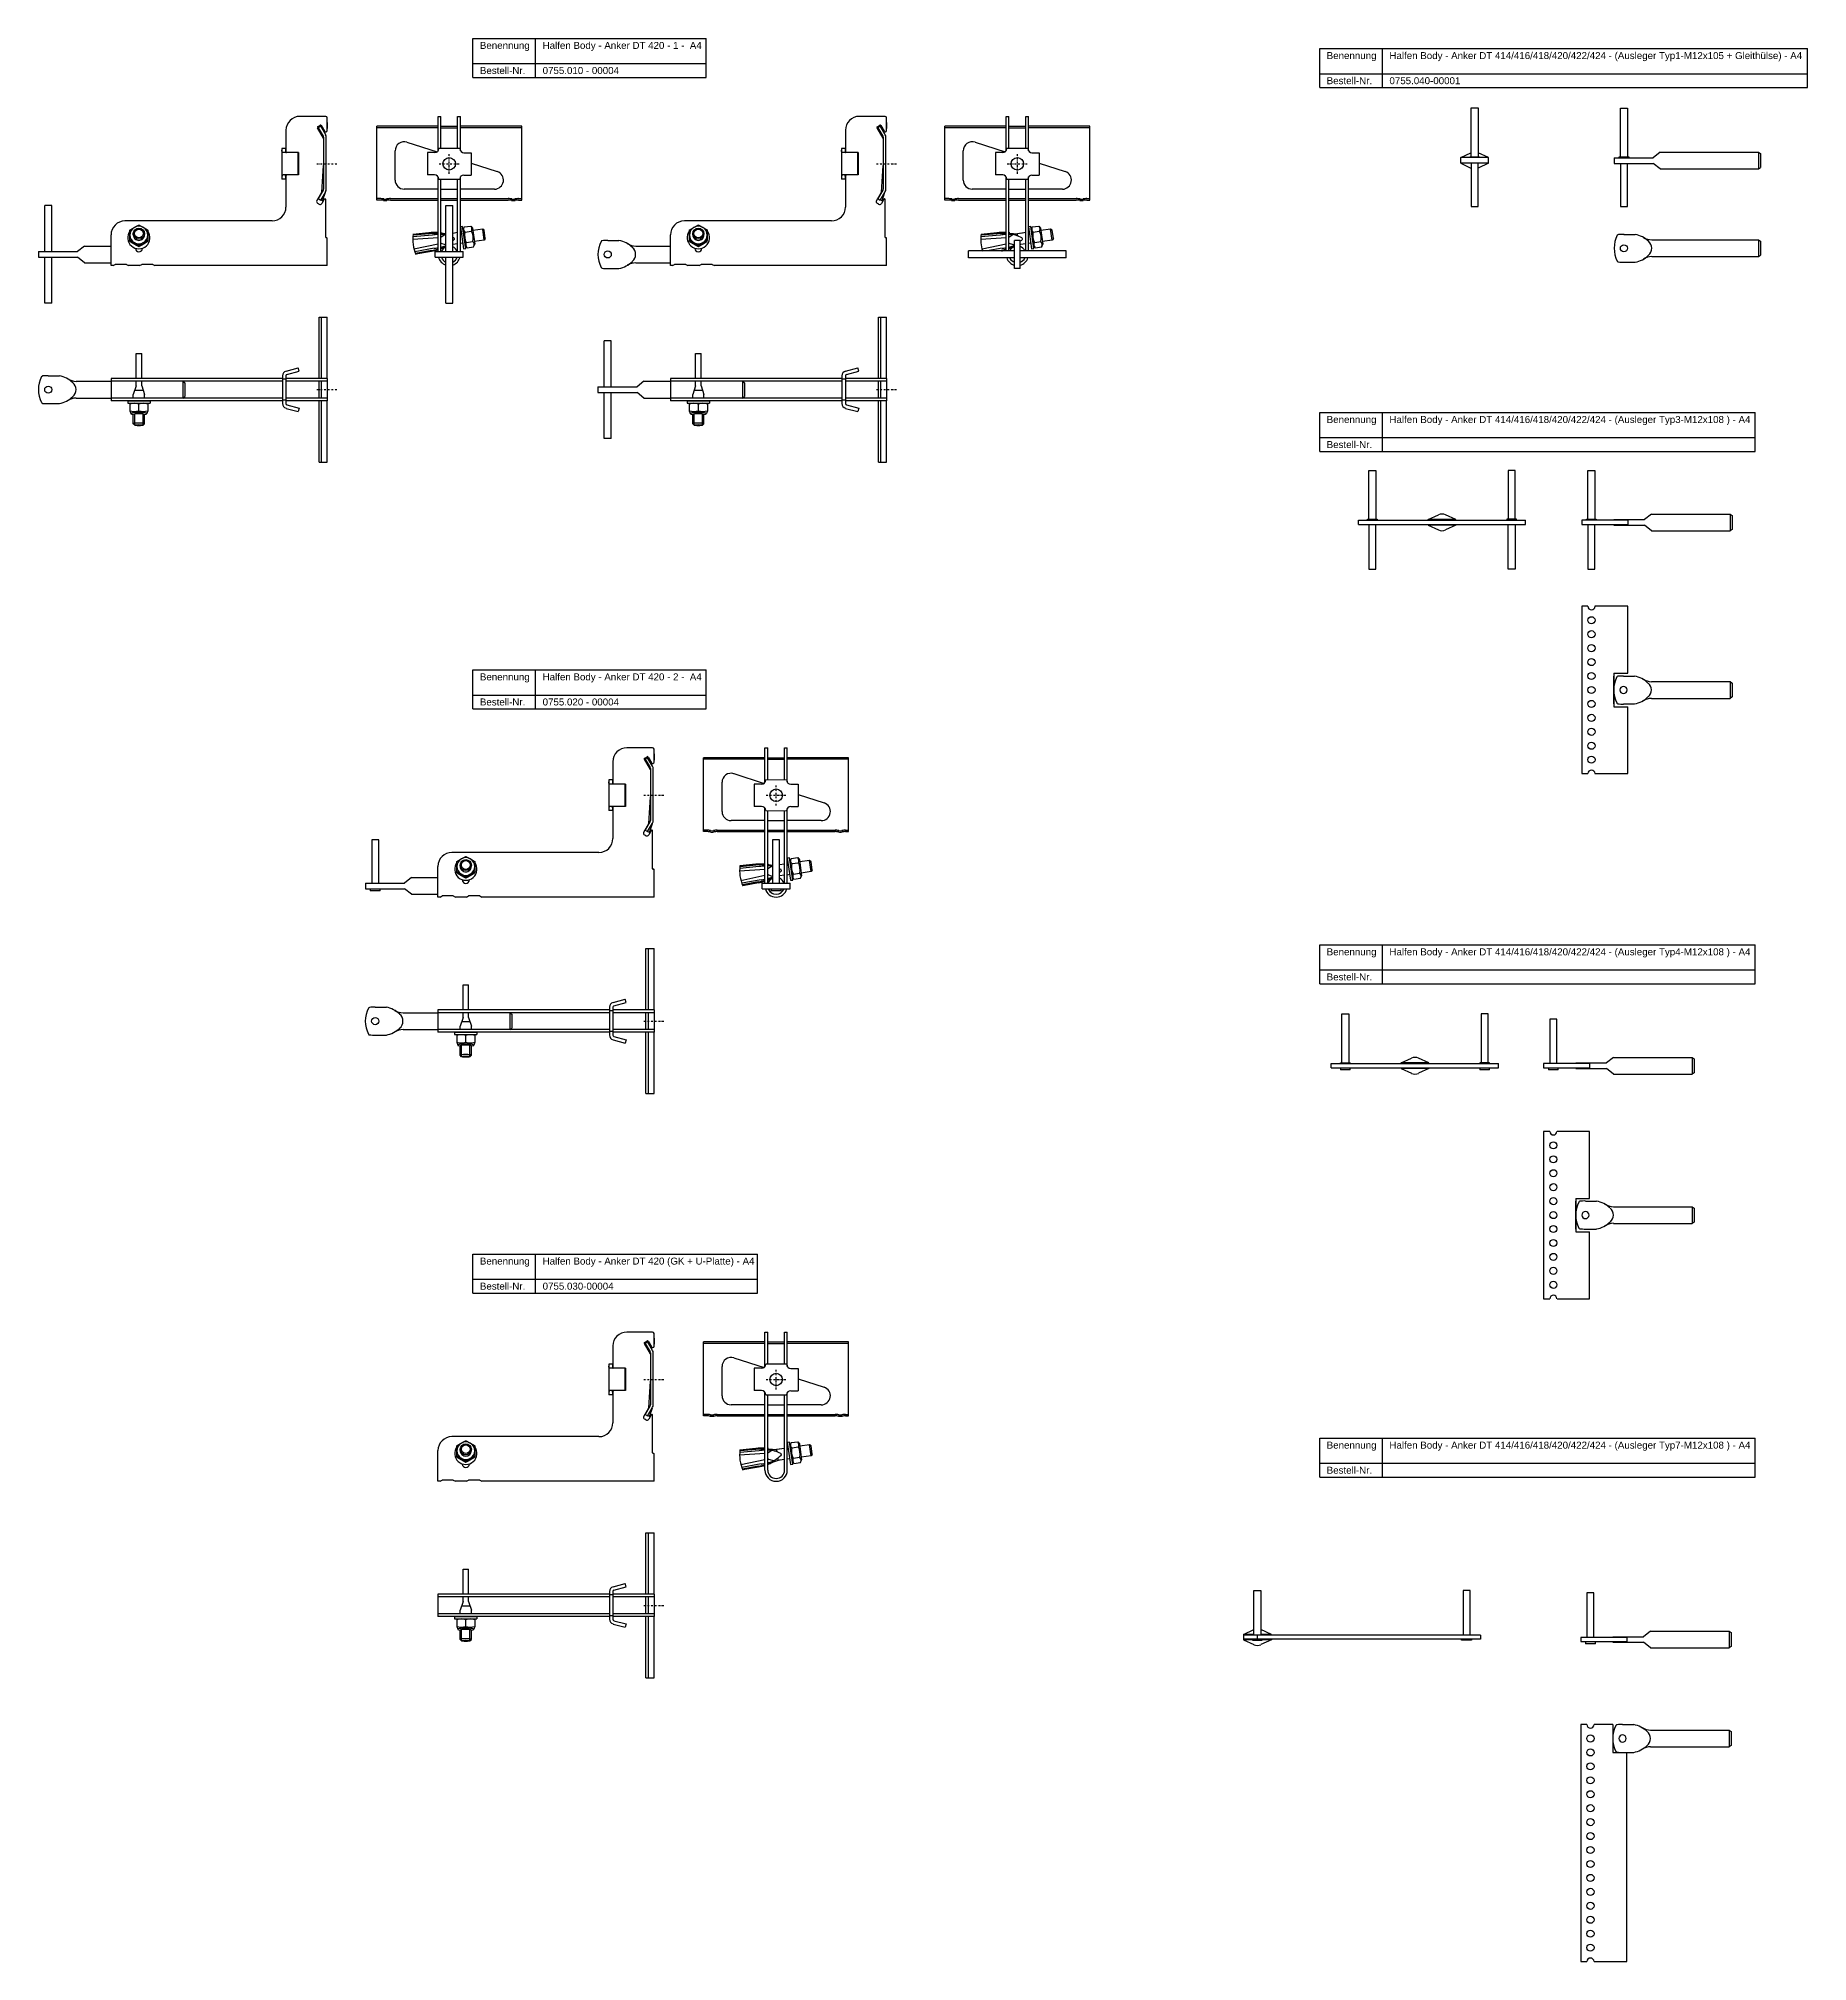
# Model space of a CAD drawing. Header units: millimetres. Extents: x 351 to 1620, y -1209 to 170.
import ezdxf

# ---------------------------------------------------------------- set-up
doc = ezdxf.new("R2010")
doc.units = ezdxf.units.MM
doc.header["$LTSCALE"] = 10
doc.linetypes.add('STRICHPUNKT2', pattern=[0.5, 0.25, -0.125, 0, -0.125])
doc.layers.add('HALFEN', color=2, linetype='Continuous')
doc.styles.add('ARIAL50', font='ARIAL.TTF', dxfattribs={"height": 5})

msp = doc.modelspace()

# ---------------------------------------------------------------- texts
at = {"layer": 'HALFEN', "style": 'ARIAL50'}
for s, p in [('Benennung', (667.8, 162.8)), ('Halfen Body - Anker DT 420 - 1 -  A4', (712.8, 162.8)), ('Benennung', (1275.2, 155.5)), ('Halfen Body - Anker DT 414/416/418/420/422/424 - (Ausleger Typ1-M12x105 + Gleithülse) - A4', (1320.2, 155.5)), ('Bestell-Nr.', (667.8, 144.8)), ('0755.010 - 00004', (712.8, 144.8)), ('Bestell-Nr.', (1275.2, 137.5)), ('0755.040-00001', (1320.2, 137.5)), ('Benennung', (1275.2, -105.5)), ('Halfen Body - Anker DT 414/416/418/420/422/424 - (Ausleger Typ3-M12x108 ) - A4', (1320.2, -105.5)), ('Bestell-Nr.', (1275.2, -123.5)), ('Benennung', (667.8, -290.1)), ('Halfen Body - Anker DT 420 - 2 -  A4', (712.8, -290.1)), ('Bestell-Nr.', (667.8, -308.1)), ('0755.020 - 00004', (712.8, -308.1)), ('Benennung', (1275.2, -487.3)), ('Halfen Body - Anker DT 414/416/418/420/422/424 - (Ausleger Typ4-M12x108 ) - A4', (1320.2, -487.3)), ('Bestell-Nr.', (1275.2, -505.3)), ('Benennung', (667.8, -709.1)), ('Halfen Body - Anker DT 420 (GK + U-Platte) - A4', (712.8, -709.1)), ('Bestell-Nr.', (667.8, -727.1)), ('0755.030-00004', (712.8, -727.1)), ('Benennung', (1275.2, -841.1)), ('Halfen Body - Anker DT 414/416/418/420/422/424 - (Ausleger Typ7-M12x108 ) - A4', (1320.2, -841.1)), ('Bestell-Nr.', (1275.2, -859.1))]:
    msp.add_text(s, height=5, dxfattribs=at).set_placement(p)

# ---------------------------------------------------------------- linework, layer by layer
at = {"layer": 'HALFEN'}
for p, q in [((662.8, 170.3), (830, 170.3)), ((662.8, 142.3), (662.8, 170.3)), ((707.8, 142.3), (707.8, 170.3)), ((830, 142.3), (830, 170.3)), ((662.8, 152.3), (830, 152.3)), ((1270.2, 163), (1620.1, 163)), ((1270.2, 135), (1270.2, 163)), ((1315.2, 135), (1315.2, 163)), ((1620.1, 135), (1620.1, 163)), ((662.8, 142.3), (830, 142.3)), ((1270.2, 145), (1620.1, 145)), ((1270.2, 135), (1620.1, 135)), ((557.2, 114.4), (538.7, 114.4)), ((557.2, 114.4), (538.7, 114.4)), ((558.2, 110.1), (558.2, 113.4)), ((558.2, 104.2), (558.2, 113.4)), ((637.8, 89.7), (637.8, 114.4)), ((637.8, 114.4), (639.8, 114.4)), ((639.8, 91.4), (639.8, 114.4)), ((651.8, 91.4), (651.8, 114.4)), ((651.8, 114.4), (653.8, 114.4)), ((653.8, 89.7), (653.8, 114.4)), ((958.5, 114.4), (940, 114.4)), ((958.5, 114.4), (940, 114.4)), ((959.5, 110.1), (959.5, 113.4)), ((959.5, 104.2), (959.5, 113.4)), ((1045.3, 89.7), (1045.3, 114.4)), ((1045.3, 114.4), (1047.3, 114.4)), ((1047.3, 91.4), (1047.3, 114.4)), ((1059.3, 91.4), (1059.3, 114.4)), ((1059.3, 114.4), (1061.3, 114.4)), ((1061.3, 89.7), (1061.3, 114.4)), ((1378.8, 85.5), (1378.8, 120.5)), ((1378.8, 120.5), (1383.8, 120.5)), ((1383.8, 120.5), (1383.8, 85.5)), ((1485.9, 85.4), (1485.9, 120.4)), ((1485.9, 120.4), (1490.9, 120.4)), ((1490.9, 120.4), (1490.9, 85.4)), ((528.7, 104.4), (528.7, 88.6)), ((558.2, 110.1), (558.2, 105.6)), ((593.8, 54.4), (593.8, 107.3)), ((637.8, 107.3), (593.8, 107.3)), ((637.8, 106.3), (593.8, 106.3)), ((639.8, 107.3), (651.8, 107.3)), ((639.8, 106.3), (651.8, 106.3)), ((697.8, 107.3), (653.8, 107.3)), ((697.8, 106.3), (653.8, 106.3)), ((697.8, 54.4), (697.8, 107.3)), ((930, 104.4), (930, 88.6)), ((959.5, 110.1), (959.5, 105.6)), ((1001.3, 54.4), (1001.3, 107.3)), ((1045.3, 107.3), (1001.3, 107.3)), ((1045.3, 106.3), (1001.3, 106.3)), ((1047.3, 107.3), (1059.3, 107.3)), ((1047.3, 106.3), (1059.3, 106.3)), ((1105.3, 107.3), (1061.3, 107.3)), ((1105.3, 106.3), (1061.3, 106.3)), ((1105.3, 54.4), (1105.3, 107.3)), ((525.8, 91.4), (525.8, 69.4)), ((528.3, 91.4), (525.8, 91.4)), ((537.8, 88.4), (526.6, 88.4)), ((528.3, 91.4), (528.3, 89.4)), ((537.2, 88.4), (537.2, 72.4)), ((537.8, 88.4), (537.8, 72.4)), ((607, 68.7), (607, 89.7)), ((615.5, 95.9), (637.1, 88.9)), ((630.1, 88.4), (630.1, 72.4)), ((635.3, 88.4), (630.1, 88.4)), ((653.4, 91.4), (638.4, 91.4)), ((656.3, 88.3), (661.6, 88.3)), ((661.6, 88.3), (661.5, 72.3)), ((927.2, 91.4), (927.2, 69.4)), ((929.7, 91.4), (927.2, 91.4)), ((939.2, 88.4), (928, 88.4)), ((929.7, 91.4), (929.7, 89.4)), ((938.6, 88.4), (938.6, 72.4)), ((939.2, 88.4), (939.2, 72.4)), ((1014.5, 68.7), (1014.5, 89.7)), ((1023, 95.9), (1044.5, 88.9)), ((1037.6, 88.4), (1037.6, 72.4)), ((1042.8, 88.4), (1037.6, 88.4)), ((1060.8, 91.4), (1045.8, 91.4)), ((1063.8, 88.3), (1069, 88.3)), ((1069, 88.3), (1069, 72.3)), ((1371.3, 84.8), (1378.7, 88.2)), ((1371.3, 80.8), (1371.3, 84.8)), ((1391.3, 84.8), (1371.3, 84.8)), ((1377.8, 84.8), (1377.8, 85.5)), ((1377.8, 85.5), (1384.8, 85.5)), ((1391.3, 84.8), (1383.8, 88.2)), ((1384.8, 85.5), (1384.8, 84.8)), ((1391.3, 80.8), (1391.3, 84.8)), ((1481.4, 84.7), (1509.4, 84.7)), ((1481.4, 84.7), (1481.4, 80.7)), ((1484.9, 84.7), (1484.9, 85.4)), ((1484.9, 85.4), (1491.9, 85.4)), ((1491.9, 85.4), (1491.9, 84.7)), ((1514.4, 88.7), (1509.4, 84.7)), ((1514.4, 88.7), (1585, 88.7)), ((1585, 88.7), (1585, 76.7)), ((1585, 88.7), (1586.4, 87.7)), ((1586.4, 87.7), (1586.4, 77.7)), ((528.3, 69.4), (525.8, 69.4)), ((537.8, 72.4), (526.6, 72.4)), ((528.3, 71.4), (528.3, 69.4)), ((528.7, 72.1), (528.7, 49.4)), ((635.3, 72.4), (630.1, 72.4)), ((637.8, 17.4), (637.8, 71)), ((638.3, 69.4), (653.3, 69.4)), ((639.8, 17.4), (639.8, 69.4)), ((651.8, 17.4), (651.8, 69.4)), ((653.8, 17.4), (653.8, 71)), ((656.3, 72.3), (661.5, 72.3)), ((661.6, 80.9), (680.2, 74.9)), ((929.7, 69.4), (927.2, 69.4)), ((939.2, 72.4), (928, 72.4)), ((929.7, 71.4), (929.7, 69.4)), ((930, 72.1), (930, 49.4)), ((1042.8, 72.4), (1037.6, 72.4)), ((1045.3, 17.9), (1045.3, 71)), ((1045.8, 69.4), (1060.8, 69.4)), ((1047.3, 17.9), (1047.3, 69.4)), ((1059.3, 17.9), (1059.3, 69.4)), ((1061.3, 17.9), (1061.3, 71)), ((1063.8, 72.3), (1069, 72.3)), ((1069, 80.9), (1087.6, 74.9)), ((1391.3, 80.8), (1371.3, 80.8)), ((1371.3, 80.8), (1378.7, 77.3)), ((1378.8, 80.8), (1378.8, 49.8)), ((1391.3, 80.8), (1383.8, 77.3)), ((1383.8, 49.8), (1383.8, 80.8)), ((1481.4, 80.7), (1509.4, 80.7)), ((1485.9, 80.7), (1485.9, 49.7)), ((1490.9, 49.7), (1490.9, 80.7)), ((1514.4, 76.7), (1509.4, 80.7)), ((1514.4, 76.7), (1585, 76.7)), ((1585, 76.7), (1586.4, 77.7)), ((596.1, 55.4), (593.8, 55.4)), ((603.6, 55.4), (637.8, 55.4)), ((637.8, 62.2), (613.5, 62.2)), ((639.8, 62.2), (651.8, 62.2)), ((639.8, 55.4), (651.8, 55.4)), ((678.2, 62.2), (653.8, 62.2)), ((653.8, 55.4), (688.1, 55.4)), ((695.6, 55.4), (697.8, 55.4)), ((1003.6, 55.4), (1001.3, 55.4)), ((1011.1, 55.4), (1045.3, 55.4)), ((1045.3, 62.2), (1021, 62.2)), ((1047.3, 62.2), (1059.3, 62.2)), ((1047.3, 55.4), (1059.3, 55.4)), ((1085.6, 62.2), (1061.3, 62.2)), ((1061.3, 55.4), (1095.6, 55.4)), ((1103.1, 55.4), (1105.3, 55.4)), ((355.7, 17.4), (355.7, 50.4)), ((360.7, 50.4), (355.7, 50.4)), ((360.7, 17.4), (360.7, 50.4)), ((557.2, 27.7), (557.2, 54.8)), ((596.1, 54.4), (593.8, 54.4)), ((603.6, 54.4), (637.8, 54.4)), ((639.8, 54.4), (651.8, 54.4)), ((643.3, 17.4), (643.3, 50.4)), ((643.3, 50.4), (648.3, 50.4)), ((648.3, 17.4), (648.3, 50.4)), ((653.8, 54.4), (688.1, 54.4)), ((695.6, 54.4), (697.8, 54.4)), ((958.5, 27.7), (958.5, 54.8)), ((1003.6, 54.4), (1001.3, 54.4)), ((1011.1, 54.4), (1045.3, 54.4)), ((1047.3, 54.4), (1059.3, 54.4)), ((1061.3, 54.4), (1095.6, 54.4)), ((1103.1, 54.4), (1105.3, 54.4)), ((1378.8, 49.8), (1383.8, 49.8)), ((1485.9, 49.7), (1490.9, 49.7)), ((403.2, 7.4), (403.2, 29.4)), ((518.7, 39.4), (413.2, 39.4)), ((419.2, 29.5), (419.2, 30.3)), ((427.2, 29.5), (427.2, 30.3)), ((633.7, 29.3), (619.7, 27.9)), ((631.2, 30.9), (619.8, 29.8)), ((631.3, 30.2), (619.9, 29.1)), ((642.9, 29.6), (639.8, 27.6)), ((641.9, 29.7), (642.9, 29.6)), ((651.8, 31), (648.3, 30.5)), ((655.4, 35.4), (653.8, 35.2)), ((653.8, 35.2), (656.1, 19.4)), ((654.4, 31.4), (653.8, 31.3)), ((657.7, 19.6), (655.4, 35.4)), ((656.5, 35.1), (655.7, 33.2)), ((655.7, 33.4), (657.3, 21.9)), ((656.5, 35.1), (661.3, 35.7)), ((657, 31.4), (661.8, 32)), ((661.3, 35.7), (662.5, 34.2)), ((662.5, 34.2), (664.1, 22.7)), ((669.8, 33.6), (662.7, 32.6)), ((670.9, 25.6), (669.8, 33.6)), ((670.9, 32.7), (669.8, 33.6)), ((671.7, 26.8), (670.9, 32.7)), ((804.5, 7.4), (804.5, 29.4)), ((920, 39.4), (814.5, 39.4)), ((820.5, 29.5), (820.5, 30.3)), ((828.5, 29.5), (828.5, 30.3)), ((1041.1, 29.3), (1027.1, 27.9)), ((1038.7, 30.9), (1027.3, 29.8)), ((1038.8, 30.2), (1027.3, 29.1)), ((1050.4, 29.6), (1047.3, 27.6)), ((1050.4, 29.6), (1047.3, 27.6)), ((1050.4, 29.6), (1047.3, 27.6)), ((1050.4, 29.6), (1047.3, 27.6)), ((1049.3, 29.7), (1050.4, 29.6)), ((1049.3, 29.7), (1050.4, 29.6)), ((1049.3, 29.7), (1050.4, 29.6)), ((1049.3, 29.7), (1050.4, 29.6)), ((1059.3, 31), (1053.5, 30.2)), ((1053.7, 28.6), (1053.5, 30.2)), ((1053.7, 28.5), (1053.6, 29.2)), ((1059.3, 31), (1055.8, 30.5)), ((1059.3, 31), (1055.8, 30.5)), ((1062.9, 35.4), (1061.3, 35.2)), ((1061.3, 35.2), (1063.5, 19.4)), ((1061.8, 31.4), (1061.3, 31.3)), ((1065.1, 19.6), (1062.9, 35.4)), ((1063.9, 35.1), (1063.2, 33.2)), ((1063.2, 33.4), (1064.8, 21.9)), ((1063.9, 35.1), (1068.7, 35.7)), ((1064.5, 31.4), (1069.2, 32)), ((1068.7, 35.7), (1069.9, 34.2)), ((1069.9, 34.2), (1071.5, 22.7)), ((1077.2, 33.6), (1070.2, 32.6)), ((1078.3, 25.6), (1077.2, 33.6)), ((1078.4, 32.7), (1077.2, 33.6)), ((1079.2, 26.8), (1078.4, 32.7)), ((1488.4, 29.8), (1496.4, 29.8)), ((351.2, 17.4), (379.2, 17.4)), ((351.2, 17.4), (351.2, 13.4)), ((384.2, 21.4), (379.2, 17.4)), ((384.2, 21.4), (403.2, 21.4)), ((420.7, 19.7), (420.7, 19.8)), ((425.7, 19.7), (425.7, 19.8)), ((557.9, 27.4), (557.5, 27.4)), ((558.2, 7.4), (558.2, 27.1)), ((637.8, 27.2), (619.6, 26)), ((637.8, 22.8), (620.5, 19.1)), ((635, 19.8), (621.1, 17.3)), ((633, 18.2), (621.7, 16.1)), ((633.1, 17.6), (621.8, 15.5)), ((635.8, 17.4), (655.8, 17.4)), ((635.8, 13.4), (635.8, 17.4)), ((639.8, 23.8), (639.9, 23.3)), ((639.9, 23.3), (639.8, 23.3)), ((643.3, 22.2), (639.9, 23.3)), ((643, 21.7), (643.3, 21.8)), ((651.8, 23), (648.3, 22.5)), ((655.5, 23.5), (653.8, 23.2)), ((655.8, 13.4), (655.8, 17.4)), ((656.1, 19.4), (657.7, 19.6)), ((658.6, 20.2), (657.3, 21.8)), ((658, 23.9), (662.8, 24.6)), ((658.6, 20.2), (663.3, 20.9)), ((663.3, 20.9), (664.1, 22.7)), ((670.9, 25.6), (663.8, 24.6)), ((671.7, 26.8), (670.9, 25.6)), ((759.5, 25.4), (767.5, 25.4)), ((779.6, 21.4), (804.5, 21.4)), ((822, 19.7), (822, 19.8)), ((827, 19.7), (827, 19.8)), ((959.2, 27.4), (958.8, 27.4)), ((959.5, 7.4), (959.5, 27.1)), ((1051.3, 17.9), (1018.3, 17.9)), ((1018.3, 12.9), (1018.3, 17.9)), ((1045.3, 27.2), (1027, 26)), ((1045.3, 22.8), (1028, 19.1)), ((1042.5, 19.8), (1031.7, 17.9)), ((1040.5, 18.2), (1038.4, 17.9)), ((1047.3, 23.8), (1047.4, 23.3)), ((1047.3, 23.8), (1047.4, 23.3)), ((1047.3, 23.8), (1047.4, 23.3)), ((1047.3, 23.8), (1047.4, 23.3)), ((1047.4, 23.3), (1047.3, 23.3)), ((1047.4, 23.3), (1047.3, 23.3)), ((1047.4, 23.3), (1047.3, 23.3)), ((1047.4, 23.3), (1047.3, 23.3)), ((1050.8, 22.2), (1047.4, 23.3)), ((1050.8, 22.2), (1047.4, 23.3)), ((1050.8, 22.2), (1047.4, 23.3)), ((1051.3, 22.1), (1047.4, 23.3)), ((1050.5, 21.7), (1051.3, 22)), ((1050.5, 21.7), (1050.8, 21.8)), ((1050.5, 21.7), (1050.8, 21.8)), ((1050.5, 21.7), (1050.8, 21.8)), ((1051.3, 5.4), (1051.3, 25.4)), ((1055.3, 25.4), (1051.3, 25.4)), ((1055.3, 25.4), (1051.3, 25.4)), ((1055.3, 5.4), (1055.3, 25.4)), ((1059.3, 23), (1055.3, 22.4)), ((1088.3, 17.9), (1055.3, 17.9)), ((1059.3, 23), (1055.8, 22.5)), ((1059.3, 23), (1055.8, 22.5)), ((1062.9, 23.5), (1061.3, 23.2)), ((1063.5, 19.4), (1065.1, 19.6)), ((1066, 20.2), (1064.8, 21.8)), ((1065.5, 23.9), (1070.3, 24.6)), ((1066, 20.2), (1070.8, 20.9)), ((1070.8, 20.9), (1071.5, 22.7)), ((1078.3, 25.6), (1071.3, 24.6)), ((1079.2, 26.8), (1078.3, 25.6)), ((1088.3, 12.9), (1088.3, 17.9)), ((1508.4, 25.8), (1585, 25.8)), ((1508.4, 13.8), (1585, 13.8)), ((1585, 25.8), (1585, 13.8)), ((1585, 25.8), (1586.4, 24.8)), ((1585, 13.8), (1586.4, 14.8)), ((1586.4, 24.8), (1586.4, 14.8)), ((351.2, 13.4), (379.2, 13.4)), ((355.7, -19.6), (355.7, 13.4)), ((360.7, -19.6), (360.7, 13.4)), ((384.2, 9.4), (379.2, 13.4)), ((384.2, 9.4), (403.2, 9.4)), ((404.7, 7.4), (403.2, 7.4)), ((404.7, 7.4), (406.2, 8.2)), ((414.2, 8.2), (406.2, 8.2)), ((414.2, 8.2), (415.7, 7.4)), ((423.7, 7.4), (415.7, 7.4)), ((423.7, 7.4), (425.2, 8.2)), ((433.2, 8.2), (425.2, 8.2)), ((433.2, 8.2), (434.7, 7.4)), ((558.2, 7.4), (434.7, 7.4)), ((635.8, 13.4), (655.8, 13.4)), ((643.3, -19.6), (643.3, 13.4)), ((648.3, -19.6), (648.3, 13.4)), ((759.5, 5.4), (767.5, 5.4)), ((779.6, 9.4), (804.5, 9.4)), ((806, 7.4), (804.5, 7.4)), ((806, 7.4), (807.5, 8.2)), ((815.5, 8.2), (807.5, 8.2)), ((815.5, 8.2), (817, 7.4)), ((825, 7.4), (817, 7.4)), ((825, 7.4), (826.5, 8.2)), ((834.5, 8.2), (826.5, 8.2)), ((834.5, 8.2), (836, 7.4)), ((959.5, 7.4), (836, 7.4)), ((1051.3, 12.9), (1018.3, 12.9)), ((1055.3, 5.4), (1051.3, 5.4)), ((1088.3, 12.9), (1055.3, 12.9)), ((1488.4, 9.8), (1496.4, 9.8)), ((360.7, -19.6), (355.7, -19.6)), ((643.3, -19.6), (648.3, -19.6)), ((552.4, -73.6), (552.4, -29.6)), ((552.4, -29.6), (558.2, -29.6)), ((554.2, -73.6), (554.2, -29.6)), ((558.2, -73.6), (558.2, -29.6)), ((953.8, -73.6), (953.8, -29.6)), ((953.8, -29.6), (959.5, -29.6)), ((955.5, -73.6), (955.5, -29.6)), ((959.5, -73.6), (959.5, -29.6)), ((757, -79.6), (757, -46.6)), ((762, -46.6), (757, -46.6)), ((762, -79.6), (762, -46.6)), ((421.2, -55.6), (425.2, -55.6)), ((421.2, -73.6), (421.2, -55.6)), ((425.2, -73.6), (425.2, -55.6)), ((528.8, -68.3), (537.5, -65.9)), ((529.4, -70.7), (538.2, -68.3)), ((538.2, -68.3), (537.5, -65.9)), ((822.5, -55.6), (826.5, -55.6)), ((822.5, -73.6), (822.5, -55.6)), ((826.5, -73.6), (826.5, -55.6)), ((930.1, -68.3), (938.9, -65.9)), ((930.8, -70.7), (939.5, -68.3)), ((939.5, -68.3), (938.9, -65.9)), ((358.2, -71.6), (366.2, -71.6)), ((378.2, -75.6), (403.2, -75.6)), ((526.2, -73.6), (403.2, -73.6)), ((403.2, -73.6), (403.2, -89.6)), ((526.2, -75.6), (403.2, -75.6)), ((421.2, -78.9), (419.2, -85.1)), ((426.2, -82.1), (420.2, -82.1)), ((421.2, -78.9), (421.2, -75.6)), ((425.2, -78.9), (425.2, -75.6)), ((425.2, -78.9), (427.2, -85.1)), ((454.8, -75.6), (454.8, -87.6)), ((454.8, -75.6), (456.2, -76.6)), ((456.2, -76.6), (456.2, -86.6)), ((526.2, -71.6), (526.2, -91.6)), ((528.7, -74.1), (526.2, -74.1)), ((528.7, -71.6), (528.7, -91.6)), ((558.2, -73.6), (528.7, -73.6)), ((528.7, -73.6), (528.7, -75.6)), ((558.2, -75.6), (528.7, -75.6)), ((528.7, -75.6), (528.7, -87.6)), ((552.4, -87.6), (552.4, -75.6)), ((554.2, -87.6), (554.2, -75.6)), ((558.2, -73.6), (558.2, -89.6)), ((752.5, -79.6), (780.5, -79.6)), ((752.5, -79.6), (752.5, -83.6)), ((785.5, -75.6), (780.5, -79.6)), ((785.5, -75.6), (804.5, -75.6)), ((927.5, -73.6), (804.5, -73.6)), ((804.5, -73.6), (804.5, -89.6)), ((927.5, -75.6), (804.5, -75.6)), ((822.5, -78.9), (820.5, -85.1)), ((827.6, -82.1), (821.5, -82.1)), ((822.5, -78.9), (822.5, -75.6)), ((826.5, -78.9), (826.5, -75.6)), ((826.5, -78.9), (828.5, -85.1)), ((856.1, -75.6), (856.1, -87.6)), ((856.1, -75.6), (857.5, -76.6)), ((857.5, -76.6), (857.5, -86.6)), ((927.5, -71.6), (927.5, -91.6)), ((930, -74.1), (927.5, -74.1)), ((930, -71.6), (930, -91.6)), ((959.5, -73.6), (930, -73.6)), ((930, -73.6), (930, -75.6)), ((959.5, -75.6), (930, -75.6)), ((930, -75.6), (930, -87.6)), ((953.8, -87.6), (953.8, -75.6)), ((955.5, -87.6), (955.5, -75.6)), ((959.5, -73.6), (959.5, -89.6)), ((358.2, -91.6), (366.2, -91.6)), ((378.2, -87.6), (403.2, -87.6)), ((526.2, -87.6), (403.2, -87.6)), ((526.2, -89.6), (403.2, -89.6)), ((415.2, -89.6), (431.2, -89.6)), ((415.2, -89.6), (415.2, -91.2)), ((415.2, -91.2), (431.2, -91.2)), ((417.4, -91.2), (416.7, -91.9)), ((416.7, -91.9), (416.7, -96.7)), ((417.4, -91.2), (429, -91.2)), ((419.2, -87.6), (419.2, -85.1)), ((423.2, -96.7), (423.2, -91.9)), ((427.2, -87.6), (427.2, -85.1)), ((429, -91.2), (429.7, -91.9)), ((429.7, -91.9), (429.7, -96.7)), ((431.2, -89.6), (431.2, -91.2)), ((454.8, -87.6), (456.2, -86.6)), ((528.7, -89.1), (526.2, -89.1)), ((558.2, -87.6), (528.7, -87.6)), ((528.7, -87.6), (528.7, -89.6)), ((558.2, -89.6), (528.7, -89.6)), ((528.8, -95), (537.5, -97.3)), ((529.4, -92.6), (538.2, -94.9)), ((538.2, -94.9), (537.5, -97.3)), ((552.4, -133.6), (552.4, -89.6)), ((554.2, -133.6), (554.2, -89.6)), ((558.2, -133.6), (558.2, -89.6)), ((752.5, -83.6), (780.5, -83.6)), ((757, -116.6), (757, -83.6)), ((762, -116.6), (762, -83.6)), ((785.5, -87.6), (780.5, -83.6)), ((785.5, -87.6), (804.5, -87.6)), ((927.5, -87.6), (804.5, -87.6)), ((927.5, -89.6), (804.5, -89.6)), ((816.5, -89.6), (832.5, -89.6)), ((816.5, -89.6), (816.5, -91.2)), ((816.5, -91.2), (832.5, -91.2)), ((818.7, -91.2), (818, -91.9)), ((818, -91.9), (818, -96.7)), ((818.7, -91.2), (830.3, -91.2)), ((820.5, -87.6), (820.5, -85.1)), ((824.5, -96.7), (824.5, -91.9)), ((828.5, -87.6), (828.5, -85.1)), ((830.3, -91.2), (831, -91.9)), ((831, -91.9), (831, -96.7)), ((832.5, -89.6), (832.5, -91.2)), ((856.1, -87.6), (857.5, -86.6)), ((930, -89.1), (927.5, -89.1)), ((959.5, -87.6), (930, -87.6)), ((930, -87.6), (930, -89.6)), ((959.5, -89.6), (930, -89.6)), ((930.1, -95), (938.9, -97.3)), ((930.8, -92.6), (939.5, -94.9)), ((939.5, -94.9), (938.9, -97.3)), ((953.8, -133.6), (953.8, -89.6)), ((955.5, -133.6), (955.5, -89.6)), ((959.5, -133.6), (959.5, -89.6)), ((416.7, -96.7), (417.4, -98.7)), ((419.2, -106.1), (419.2, -99.3)), ((419.2, -106.1), (419.2, -99.3)), ((420.2, -107.1), (419.2, -106.1)), ((420.2, -107.1), (419.2, -106.1)), ((420.2, -107.1), (420.2, -99)), ((420.2, -107.1), (420.2, -99)), ((426.2, -107.1), (426.2, -99)), ((426.2, -107.1), (426.2, -99)), ((426.2, -107.1), (427.2, -106.1)), ((426.2, -107.1), (427.2, -106.1)), ((427.2, -106.1), (427.2, -99.3)), ((427.2, -106.1), (427.2, -99.3)), ((429.7, -96.7), (429, -98.7)), ((818, -96.7), (818.7, -98.7)), ((820.5, -106.1), (820.5, -99.3)), ((820.5, -106.1), (820.5, -99.3)), ((821.5, -107.1), (820.5, -106.1)), ((821.5, -107.1), (820.5, -106.1)), ((821.5, -107.1), (821.5, -99)), ((821.5, -107.1), (821.5, -99)), ((827.5, -107.1), (827.5, -99)), ((827.5, -107.1), (827.5, -99)), ((827.5, -107.1), (828.5, -106.1)), ((827.5, -107.1), (828.5, -106.1)), ((828.5, -106.1), (828.5, -99.3)), ((828.5, -106.1), (828.5, -99.3)), ((831, -96.7), (830.3, -98.7)), ((1270.2, -98), (1582.5, -98)), ((1270.2, -126), (1270.2, -98)), ((1315.2, -126), (1315.2, -98)), ((1582.5, -126), (1582.5, -98)), ((762, -116.6), (757, -116.6)), ((1270.2, -116), (1582.5, -116)), ((552.4, -133.6), (558.2, -133.6)), ((953.8, -133.6), (959.5, -133.6)), ((1270.2, -126), (1582.5, -126)), ((1305.4, -174.6), (1305.4, -139.6)), ((1305.4, -139.6), (1310.4, -139.6)), ((1310.4, -139.6), (1310.4, -174.6)), ((1410.4, -139.6), (1405.4, -139.6)), ((1405.4, -139.6), (1405.4, -174.6)), ((1410.4, -174.6), (1410.4, -139.6)), ((1462.6, -174.6), (1462.6, -139.6)), ((1462.6, -139.6), (1467.6, -139.6)), ((1467.6, -139.6), (1467.6, -174.6)), ((1297.9, -178.3), (1297.9, -175.3)), ((1297.9, -175.3), (1417.9, -175.3)), ((1297.9, -178.3), (1417.9, -178.3)), ((1304.4, -175.3), (1304.4, -174.6)), ((1304.4, -174.6), (1311.4, -174.6)), ((1305.4, -178.3), (1305.4, -210.3)), ((1310.4, -210.3), (1310.4, -178.3)), ((1311.4, -174.6), (1311.4, -175.3)), ((1347.9, -174.8), (1355.4, -171.3)), ((1347.9, -175.3), (1347.9, -174.8)), ((1367.9, -174.8), (1347.9, -174.8)), ((1347.9, -178.8), (1347.9, -178.3)), ((1367.9, -178.8), (1347.9, -178.8)), ((1347.9, -178.8), (1355.4, -182.2)), ((1367.9, -174.8), (1360.4, -171.3)), ((1367.9, -178.8), (1360.4, -182.2)), ((1367.9, -175.3), (1367.9, -174.8)), ((1367.9, -178.8), (1367.9, -178.3)), ((1411.4, -174.6), (1404.4, -174.6)), ((1404.4, -174.6), (1404.4, -175.3)), ((1405.4, -210.3), (1405.4, -178.3)), ((1410.4, -178.3), (1410.4, -210.3)), ((1411.4, -175.3), (1411.4, -174.6)), ((1417.9, -178.3), (1417.9, -175.3)), ((1491.1, -175.3), (1458.1, -175.3)), ((1458.1, -175.3), (1458.1, -178.3)), ((1458.1, -178.3), (1491.1, -178.3)), ((1461.6, -175.3), (1461.6, -174.6)), ((1461.6, -174.6), (1468.6, -174.6)), ((1462.6, -178.3), (1462.6, -210.3)), ((1467.6, -210.3), (1467.6, -178.3)), ((1468.6, -174.6), (1468.6, -175.3)), ((1481.1, -174.8), (1503.1, -174.8)), ((1481.1, -174.8), (1481.1, -175.3)), ((1481.1, -178.3), (1481.1, -178.8)), ((1481.1, -178.8), (1503.1, -178.8)), ((1491.1, -175.3), (1491.1, -178.3)), ((1508.1, -170.8), (1503.1, -174.8)), ((1508.1, -182.8), (1503.1, -178.8)), ((1508.1, -170.8), (1564.7, -170.8)), ((1564.7, -170.8), (1564.7, -182.8)), ((1564.7, -170.8), (1566.1, -171.8)), ((1566.1, -171.8), (1566.1, -181.8)), ((1508.1, -182.8), (1564.7, -182.8)), ((1566.1, -181.8), (1564.7, -182.8)), ((1305.4, -210.3), (1310.4, -210.3)), ((1410.4, -210.3), (1405.4, -210.3)), ((1462.6, -210.3), (1467.6, -210.3)), ((1462.5, -237), (1458.1, -237)), ((1458.1, -237), (1458.1, -357)), ((1491.1, -237), (1467.6, -237)), ((1491.1, -285), (1491.1, -237)), ((662.8, -282.6), (830, -282.6)), ((662.8, -310.6), (662.8, -282.6)), ((707.8, -310.6), (707.8, -282.6)), ((830, -310.6), (830, -282.6)), ((1481.1, -285), (1481.1, -309)), ((1481.1, -285), (1491.1, -285)), ((1481.1, -307), (1481.1, -287)), ((1488.1, -287), (1496.1, -287)), ((662.8, -300.6), (830, -300.6)), ((1508.1, -291), (1564.7, -291)), ((1508.1, -303), (1564.7, -303)), ((1564.7, -291), (1564.7, -303)), ((1564.7, -291), (1566.1, -292)), ((1566.1, -302), (1564.7, -303)), ((1566.1, -292), (1566.1, -302)), ((662.8, -310.6), (830, -310.6)), ((1481.1, -309), (1491.1, -309)), ((1488.1, -307), (1496.1, -307)), ((1491.1, -357), (1491.1, -309)), ((791.7, -338.5), (773.2, -338.5)), ((791.7, -338.5), (773.2, -338.5)), ((792.7, -342.8), (792.7, -339.5)), ((792.7, -348.7), (792.7, -339.5)), ((792.7, -342.8), (792.7, -347.3)), ((872.3, -363.2), (872.3, -338.5)), ((872.3, -338.5), (874.3, -338.5)), ((874.3, -361.5), (874.3, -338.5)), ((886.3, -361.6), (886.3, -338.5)), ((886.3, -338.5), (888.3, -338.5)), ((888.3, -363.2), (888.3, -338.5)), ((763.2, -348.5), (763.2, -364.3)), ((828.3, -398.6), (828.3, -345.6)), ((872.3, -345.6), (828.3, -345.6)), ((872.3, -346.6), (828.3, -346.6)), ((850, -357), (871.6, -364)), ((874.3, -345.6), (886.3, -345.6)), ((874.3, -346.6), (886.3, -346.6)), ((932.3, -345.6), (888.3, -345.6)), ((932.3, -346.6), (888.3, -346.6)), ((932.3, -398.6), (932.3, -345.6)), ((1458.1, -357), (1462.5, -357)), ((1467.6, -357), (1491.1, -357)), ((760.3, -361.5), (760.3, -383.5)), ((762.8, -361.5), (760.3, -361.5)), ((772.3, -364.5), (761.1, -364.5)), ((762.8, -361.5), (762.8, -363.5)), ((771.7, -364.5), (771.7, -380.5)), ((772.3, -364.5), (772.3, -380.5)), ((841.5, -384.2), (841.5, -363.2)), ((864.6, -364.5), (864.6, -380.5)), ((869.9, -364.5), (864.6, -364.5)), ((887.9, -361.6), (872.9, -361.5)), ((890.9, -364.6), (896.1, -364.6)), ((896.1, -364.6), (896, -380.6)), ((896.1, -372), (914.7, -378)), ((762.8, -383.5), (760.3, -383.5)), ((772.3, -380.5), (761.1, -380.5)), ((762.8, -381.5), (762.8, -383.5)), ((763.2, -380.8), (763.2, -403.5)), ((869.8, -380.5), (864.6, -380.5)), ((872.3, -435.5), (872.3, -381.9)), ((872.8, -383.5), (887.8, -383.6)), ((874.3, -435.5), (874.3, -383.5)), ((886.3, -435.5), (886.3, -383.6)), ((888.3, -435.5), (888.3, -381.9)), ((890.8, -380.6), (896, -380.6)), ((791.7, -425.2), (791.7, -398.1)), ((830.6, -397.6), (828.3, -397.6)), ((830.6, -398.6), (828.3, -398.6)), ((838.1, -397.6), (872.3, -397.6)), ((838.1, -398.6), (872.3, -398.6)), ((872.3, -390.7), (848, -390.7)), ((874.3, -390.7), (886.3, -390.7)), ((874.3, -397.6), (886.3, -397.6)), ((874.3, -398.6), (886.3, -398.6)), ((912.7, -390.7), (888.3, -390.7)), ((888.3, -397.6), (922.6, -397.6)), ((888.3, -398.6), (922.6, -398.6)), ((930.1, -397.6), (932.3, -397.6)), ((930.1, -398.6), (932.3, -398.6)), ((590.2, -404.5), (590.2, -435.5)), ((595.2, -404.5), (590.2, -404.5)), ((595.2, -435.5), (595.2, -404.5)), ((753.2, -413.5), (647.7, -413.5)), ((877.8, -404.5), (877.8, -435.5)), ((882.8, -404.5), (877.8, -404.5)), ((882.8, -435.5), (882.8, -404.5)), ((637.7, -445.5), (637.7, -423.5)), ((653.7, -423.4), (653.7, -422.6)), ((661.7, -423.4), (661.7, -422.6)), ((792.4, -425.5), (792, -425.5)), ((792.7, -445.5), (792.7, -425.8)), ((872.3, -425.7), (854.1, -426.9)), ((868.2, -423.6), (854.2, -425)), ((865.7, -422), (854.3, -423.1)), ((865.8, -422.7), (854.4, -423.8)), ((877.4, -423.3), (874.3, -425.3)), ((876.4, -423.2), (877.4, -423.3)), ((886.3, -421.9), (882.8, -422.4)), ((889.9, -417.5), (888.3, -417.7)), ((888.3, -417.7), (890.6, -433.5)), ((888.9, -421.5), (888.3, -421.6)), ((892.2, -433.3), (889.9, -417.5)), ((891, -417.8), (890.2, -419.7)), ((890.2, -419.5), (891.8, -431)), ((891, -417.8), (895.8, -417.2)), ((891.5, -421.5), (896.3, -420.9)), ((895.8, -417.2), (897, -418.7)), ((897, -418.7), (898.6, -430.2)), ((904.3, -419.3), (897.2, -420.3)), ((905.4, -427.3), (898.3, -428.3)), ((905.4, -427.3), (904.3, -419.3)), ((905.4, -420.2), (904.3, -419.3)), ((906.2, -426.1), (905.4, -420.2)), ((906.2, -426.1), (905.4, -427.3)), ((585.7, -435.5), (613.7, -435.5)), ((585.7, -435.5), (585.7, -439.5)), ((585.7, -439.5), (613.7, -439.5)), ((589.2, -439.5), (589.2, -441)), ((596.2, -441), (589.2, -441)), ((596.2, -441), (596.2, -439.5)), ((618.7, -431.5), (613.7, -435.5)), ((618.7, -443.5), (613.7, -439.5)), ((618.7, -431.5), (637.7, -431.5)), ((655.2, -433.2), (655.2, -433.1)), ((660.2, -433.2), (660.2, -433.1)), ((872.3, -430.1), (855, -433.8)), ((869.5, -433.1), (855.6, -435.6)), ((867.5, -434.7), (856.2, -436.8)), ((867.6, -435.3), (856.3, -437.4)), ((870.3, -435.5), (890.3, -435.5)), ((870.3, -439.5), (870.3, -435.5)), ((870.3, -439.5), (890.3, -439.5)), ((874.3, -429.1), (874.4, -429.6)), ((874.4, -429.6), (874.3, -429.6)), ((877.8, -430.7), (874.4, -429.6)), ((876.8, -439.5), (876.8, -441)), ((883.8, -441), (876.8, -441)), ((877.5, -431.2), (877.8, -431.1)), ((886.3, -429.9), (882.8, -430.4)), ((883.8, -441), (883.8, -439.5)), ((890, -429.4), (888.3, -429.7)), ((890.3, -439.5), (890.3, -435.5)), ((890.6, -433.5), (892.2, -433.3)), ((893.1, -432.7), (891.8, -431.1)), ((892.5, -429), (897.3, -428.3)), ((893.1, -432.7), (897.8, -432)), ((897.8, -432), (898.6, -430.2)), ((618.7, -443.5), (637.7, -443.5)), ((639.2, -445.5), (637.7, -445.5)), ((639.2, -445.5), (640.7, -444.7)), ((648.7, -444.7), (640.7, -444.7)), ((648.7, -444.7), (650.2, -445.5)), ((658.2, -445.5), (650.2, -445.5)), ((658.2, -445.5), (659.7, -444.7)), ((667.7, -444.7), (659.7, -444.7)), ((667.7, -444.7), (669.2, -445.5)), ((792.7, -445.5), (669.2, -445.5)), ((786.9, -526.5), (786.9, -482.5)), ((786.9, -482.5), (792.7, -482.5)), ((788.7, -526.5), (788.7, -482.5)), ((792.7, -526.5), (792.7, -482.5)), ((1270.2, -479.8), (1582.5, -479.8)), ((1270.2, -507.8), (1270.2, -479.8)), ((1315.2, -507.8), (1315.2, -479.8)), ((1582.5, -507.8), (1582.5, -479.8)), ((655.7, -508.5), (659.7, -508.5)), ((655.7, -526.5), (655.7, -508.5)), ((659.7, -526.5), (659.7, -508.5)), ((1270.2, -497.8), (1582.5, -497.8)), ((1270.2, -507.8), (1582.5, -507.8)), ((763.3, -521.2), (772, -518.8)), ((763.9, -523.6), (772.7, -521.2)), ((772.7, -521.2), (772, -518.8)), ((592.7, -524.5), (600.7, -524.5)), ((612.7, -528.5), (637.7, -528.5)), ((760.7, -526.5), (637.7, -526.5)), ((637.7, -526.5), (637.7, -542.5)), ((760.7, -528.5), (637.7, -528.5)), ((655.7, -531.8), (653.7, -538)), ((660.7, -535), (654.7, -535)), ((655.7, -531.8), (655.7, -528.5)), ((659.7, -531.8), (659.7, -528.5)), ((659.7, -531.8), (661.7, -538)), ((689.3, -528.5), (689.3, -540.5)), ((689.3, -528.5), (690.7, -529.5)), ((690.7, -529.5), (690.7, -539.5)), ((760.7, -524.5), (760.7, -544.5)), ((763.2, -527), (760.7, -527)), ((763.2, -524.5), (763.2, -544.5)), ((792.7, -526.5), (763.2, -526.5)), ((763.2, -526.5), (763.2, -528.5)), ((792.7, -528.5), (763.2, -528.5)), ((763.2, -528.5), (763.2, -540.5)), ((786.9, -540.5), (786.9, -528.5)), ((788.7, -540.5), (788.7, -528.5)), ((792.7, -526.5), (792.7, -542.5)), ((1286, -564.3), (1286, -529.3)), ((1286, -529.3), (1291, -529.3)), ((1291, -529.3), (1291, -564.3)), ((1391, -529.3), (1386, -529.3)), ((1386, -529.3), (1386, -564.3)), ((1391, -564.3), (1391, -529.3)), ((1435.3, -533), (1435.3, -565)), ((1440.3, -533), (1435.3, -533)), ((1440.3, -565), (1440.3, -533)), ((592.7, -544.5), (600.7, -544.5)), ((612.7, -540.5), (637.7, -540.5)), ((760.7, -540.5), (637.7, -540.5)), ((760.7, -542.5), (637.7, -542.5)), ((649.7, -542.5), (665.7, -542.5)), ((649.7, -542.5), (649.7, -544.1)), ((649.7, -544.1), (665.7, -544.1)), ((651.9, -544.1), (651.2, -544.8)), ((651.2, -544.8), (651.2, -549.6)), ((651.2, -549.6), (651.9, -551.7)), ((651.9, -544.1), (663.5, -544.1)), ((653.7, -540.5), (653.7, -538)), ((657.7, -549.6), (657.7, -544.8)), ((661.7, -540.5), (661.7, -538)), ((663.5, -544.1), (664.2, -544.8)), ((664.2, -549.6), (663.5, -551.7)), ((664.2, -544.8), (664.2, -549.6)), ((665.7, -542.5), (665.7, -544.1)), ((689.3, -540.5), (690.7, -539.5)), ((763.2, -542), (760.7, -542)), ((792.7, -540.5), (763.2, -540.5)), ((763.2, -540.5), (763.2, -542.5)), ((792.7, -542.5), (763.2, -542.5)), ((763.3, -547.9), (772, -550.2)), ((763.9, -545.5), (772.7, -547.8)), ((772.7, -547.8), (772, -550.2)), ((786.9, -586.5), (786.9, -542.5)), ((788.7, -586.5), (788.7, -542.5)), ((792.7, -586.5), (792.7, -542.5)), ((653.7, -559), (653.7, -552.2)), ((654.7, -560), (653.7, -559)), ((654.7, -560), (654.7, -551.9)), ((660.7, -560), (660.7, -551.9)), ((660.7, -560), (661.7, -559)), ((661.7, -559), (661.7, -552.2)), ((1278.5, -568), (1278.5, -565)), ((1278.5, -565), (1398.5, -565)), ((1285, -565), (1285, -564.3)), ((1285, -564.3), (1292, -564.3)), ((1292, -564.3), (1292, -565)), ((1328.5, -564.5), (1336, -561)), ((1328.5, -565), (1328.5, -564.5)), ((1348.5, -564.5), (1328.5, -564.5)), ((1348.5, -564.5), (1341, -561)), ((1348.5, -565), (1348.5, -564.5)), ((1392, -564.3), (1385, -564.3)), ((1385, -564.3), (1385, -565)), ((1392, -565), (1392, -564.3)), ((1398.5, -568), (1398.5, -565)), ((1463.8, -565), (1430.8, -565)), ((1430.8, -565), (1430.8, -568)), ((1453.8, -564.5), (1475.8, -564.5)), ((1453.8, -564.5), (1453.8, -565)), ((1463.8, -565), (1463.8, -568)), ((1480.8, -560.5), (1475.8, -564.5)), ((1480.8, -560.5), (1537.4, -560.5)), ((1537.4, -560.5), (1537.4, -572.5)), ((1537.4, -560.5), (1538.8, -561.5)), ((1538.8, -561.5), (1538.8, -571.5)), ((1278.5, -568), (1398.5, -568)), ((1285, -568), (1285, -569.5)), ((1292, -569.5), (1285, -569.5)), ((1292, -569.5), (1292, -568)), ((1328.5, -568.5), (1328.5, -568)), ((1348.5, -568.5), (1328.5, -568.5)), ((1328.5, -568.5), (1336, -571.9)), ((1348.5, -568.5), (1341, -571.9)), ((1348.5, -568.5), (1348.5, -568)), ((1385, -568), (1385, -569.5)), ((1392, -569.5), (1385, -569.5)), ((1392, -569.5), (1392, -568)), ((1430.8, -568), (1463.8, -568)), ((1434.3, -568), (1434.3, -569.5)), ((1441.3, -569.5), (1434.3, -569.5)), ((1441.3, -569.5), (1441.3, -568)), ((1453.8, -568), (1453.8, -568.5)), ((1453.8, -568.5), (1475.8, -568.5)), ((1480.8, -572.5), (1475.8, -568.5)), ((1480.8, -572.5), (1537.4, -572.5)), ((1538.8, -571.5), (1537.4, -572.5)), ((786.9, -586.5), (792.7, -586.5)), ((1435.3, -613.6), (1430.8, -613.6)), ((1430.8, -613.6), (1430.8, -733.6)), ((1463.8, -613.6), (1440.4, -613.6)), ((1463.8, -661.6), (1463.8, -613.6)), ((1453.8, -661.6), (1453.8, -685.6)), ((1453.8, -661.6), (1463.8, -661.6)), ((1453.8, -683.6), (1453.8, -663.6)), ((1460.8, -663.6), (1468.8, -663.6)), ((1480.8, -667.6), (1537.4, -667.6)), ((1537.4, -667.6), (1537.4, -679.6)), ((1537.4, -667.6), (1538.8, -668.6)), ((1538.8, -668.6), (1538.8, -678.6)), ((1453.8, -685.6), (1463.8, -685.6)), ((1460.8, -683.6), (1468.8, -683.6)), ((1463.8, -733.6), (1463.8, -685.6)), ((1480.8, -679.6), (1537.4, -679.6)), ((1538.8, -678.6), (1537.4, -679.6)), ((662.8, -701.6), (867, -701.6)), ((662.8, -729.6), (662.8, -701.6)), ((707.8, -729.6), (707.8, -701.6)), ((867, -729.6), (867, -701.6)), ((662.8, -719.6), (867, -719.6)), ((662.8, -729.6), (867, -729.6)), ((1430.8, -733.6), (1435.3, -733.6)), ((1440.4, -733.6), (1463.8, -733.6)), ((791.7, -757.5), (773.2, -757.5)), ((791.7, -757.5), (773.2, -757.5)), ((792.7, -761.8), (792.7, -758.5)), ((792.7, -767.7), (792.7, -758.5)), ((872.3, -782.2), (872.3, -757.5)), ((872.3, -757.5), (874.3, -757.5)), ((874.3, -780.5), (874.3, -757.5)), ((886.3, -780.6), (886.3, -757.5)), ((886.3, -757.5), (888.3, -757.5)), ((888.3, -782.2), (888.3, -757.5)), ((763.2, -767.5), (763.2, -783.3)), ((792.7, -761.8), (792.7, -766.3)), ((828.3, -817.6), (828.3, -764.6)), ((872.3, -764.6), (828.3, -764.6)), ((872.3, -765.6), (828.3, -765.6)), ((874.3, -764.6), (886.3, -764.6)), ((874.3, -765.6), (886.3, -765.6)), ((932.3, -764.6), (888.3, -764.6)), ((932.3, -765.6), (888.3, -765.6)), ((932.3, -817.6), (932.3, -764.6)), ((760.3, -780.5), (760.3, -802.5)), ((762.8, -780.5), (760.3, -780.5)), ((772.3, -783.5), (761.1, -783.5)), ((762.8, -780.5), (762.8, -782.5)), ((771.7, -783.5), (771.7, -799.5)), ((772.3, -783.5), (772.3, -799.5)), ((841.5, -803.2), (841.5, -782.2)), ((850, -776), (871.6, -783)), ((864.6, -783.5), (864.6, -799.5)), ((869.9, -783.5), (864.6, -783.5)), ((887.9, -780.6), (872.9, -780.5)), ((890.9, -783.6), (896.1, -783.6)), ((896.1, -783.6), (896, -799.6)), ((772.3, -799.5), (761.1, -799.5)), ((763.2, -799.8), (763.2, -822.5)), ((869.8, -799.5), (864.6, -799.5)), ((890.8, -799.6), (896, -799.6)), ((896.1, -791), (914.7, -797)), ((762.8, -802.5), (760.3, -802.5)), ((762.8, -800.5), (762.8, -802.5)), ((872.3, -809.7), (848, -809.7)), ((872.3, -856.5), (872.3, -800.9)), ((872.8, -802.5), (887.8, -802.6)), ((874.3, -856.5), (874.3, -802.5)), ((874.3, -809.7), (886.3, -809.7)), ((886.3, -856.5), (886.3, -802.6)), ((888.3, -856.5), (888.3, -800.9)), ((912.7, -809.7), (888.3, -809.7)), ((791.7, -844.2), (791.7, -817.1)), ((830.6, -816.6), (828.3, -816.6)), ((830.6, -817.6), (828.3, -817.6)), ((838.1, -816.6), (872.3, -816.6)), ((838.1, -817.6), (872.3, -817.6)), ((874.3, -816.6), (886.3, -816.6)), ((874.3, -817.6), (886.3, -817.6)), ((888.3, -816.6), (922.6, -816.6)), ((888.3, -817.6), (922.6, -817.6)), ((930.1, -816.6), (932.3, -816.6)), ((930.1, -817.6), (932.3, -817.6)), ((753.2, -832.5), (647.7, -832.5)), ((865.7, -841), (854.3, -842.1)), ((886.3, -840.9), (880.5, -841.7)), ((886.3, -840.9), (882.8, -841.4)), ((889.9, -836.5), (888.3, -836.7)), ((888.3, -836.7), (890.6, -852.5)), ((888.9, -840.5), (888.3, -840.6)), ((892.2, -852.3), (889.9, -836.5)), ((891, -836.8), (890.2, -838.7)), ((890.2, -838.5), (891.8, -850)), ((891, -836.8), (895.8, -836.2)), ((891.5, -840.6), (896.3, -839.9)), ((895.8, -836.2), (897, -837.7)), ((897, -837.7), (898.6, -849.2)), ((904.3, -838.3), (897.2, -839.3)), ((905.4, -846.3), (904.3, -838.3)), ((905.4, -839.2), (904.3, -838.3)), ((906.2, -845.1), (905.4, -839.2)), ((1270.2, -833.6), (1582.5, -833.6)), ((1270.2, -861.6), (1270.2, -833.6)), ((1315.2, -861.6), (1315.2, -833.6)), ((1582.5, -861.6), (1582.5, -833.6)), ((637.7, -864.5), (637.7, -842.5)), ((653.7, -842.4), (653.7, -841.6)), ((655.2, -852.2), (655.2, -852.1)), ((660.2, -852.2), (660.2, -852.1)), ((661.7, -842.4), (661.7, -841.6)), ((792.4, -844.5), (792, -844.5)), ((792.7, -864.5), (792.7, -844.8)), ((872.3, -844.7), (854.1, -845.9)), ((868.2, -842.6), (854.2, -844)), ((865.8, -841.7), (854.4, -842.8)), ((872.3, -849.1), (855, -852.8)), ((869.5, -852.1), (855.6, -854.6)), ((867.5, -853.7), (856.2, -855.8)), ((867.6, -854.3), (856.3, -856.4)), ((877.4, -842.3), (874.3, -844.3)), ((877.4, -842.3), (874.3, -844.3)), ((877.4, -842.3), (874.3, -844.3)), ((877.4, -842.3), (874.3, -844.3)), ((877.4, -842.3), (874.3, -844.3)), ((874.3, -848.1), (874.4, -848.6)), ((874.3, -848.1), (874.4, -848.6)), ((874.3, -848.1), (874.4, -848.6)), ((874.4, -848.6), (874.3, -848.6)), ((874.4, -848.6), (874.3, -848.6)), ((874.4, -848.6), (874.3, -848.6)), ((877.8, -849.7), (874.4, -848.6)), ((877.8, -849.7), (874.4, -848.6)), ((877.8, -849.7), (874.4, -848.6)), ((877.8, -849.7), (874.4, -848.6)), ((878.5, -849.8), (874.4, -848.6)), ((876.4, -842.2), (877.4, -842.3)), ((876.4, -842.2), (877.4, -842.3)), ((876.4, -842.2), (877.4, -842.3)), ((876.4, -842.2), (877.4, -842.3)), ((876.4, -842.2), (877.4, -842.3)), ((877.5, -850.2), (878.5, -849.8)), ((877.5, -850.2), (877.8, -850.1)), ((877.5, -850.2), (877.8, -850.1)), ((877.5, -850.2), (877.8, -850.1)), ((877.5, -850.2), (877.8, -850.1)), ((880.5, -841.7), (880.7, -843.3)), ((880.7, -842.7), (880.8, -843.4)), ((881.4, -847.9), (881.5, -848.6)), ((881.4, -848), (881.6, -849.6)), ((886.3, -848.9), (881.6, -849.6)), ((886.3, -848.9), (882.8, -849.4)), ((890, -848.4), (888.3, -848.7)), ((890.6, -852.5), (892.2, -852.3)), ((893.1, -851.7), (891.8, -850.1)), ((892.5, -848), (897.3, -847.3)), ((893.1, -851.7), (897.8, -851)), ((897.8, -851), (898.6, -849.2)), ((905.4, -846.3), (898.3, -847.3)), ((906.2, -845.1), (905.4, -846.3)), ((1270.2, -851.6), (1582.5, -851.6)), ((639.2, -864.5), (637.7, -864.5)), ((639.2, -864.5), (640.7, -863.7)), ((648.7, -863.7), (640.7, -863.7)), ((648.7, -863.7), (650.2, -864.5)), ((658.2, -864.5), (650.2, -864.5)), ((658.2, -864.5), (659.7, -863.7)), ((667.7, -863.7), (659.7, -863.7)), ((667.7, -863.7), (669.2, -864.5)), ((792.7, -864.5), (669.2, -864.5)), ((1270.2, -861.6), (1582.5, -861.6)), ((786.9, -945.5), (786.9, -901.5)), ((786.9, -901.5), (792.7, -901.5)), ((788.7, -945.5), (788.7, -901.5)), ((792.7, -945.5), (792.7, -901.5)), ((655.7, -927.5), (659.7, -927.5)), ((655.7, -945.5), (655.7, -927.5)), ((659.7, -945.5), (659.7, -927.5)), ((763.3, -940.2), (772, -937.8)), ((772.7, -940.2), (772, -937.8)), ((760.7, -945.5), (637.7, -945.5)), ((637.7, -945.5), (637.7, -961.5)), ((760.7, -947.5), (637.7, -947.5)), ((655.7, -950.8), (653.7, -957)), ((655.7, -950.8), (655.7, -947.5)), ((659.7, -950.8), (659.7, -947.5)), ((659.7, -950.8), (661.7, -957)), ((760.7, -943.5), (760.7, -963.5)), ((763.2, -946), (760.7, -946)), ((763.2, -943.5), (763.2, -963.5)), ((792.7, -945.5), (763.2, -945.5)), ((763.2, -945.5), (763.2, -947.5)), ((792.7, -947.5), (763.2, -947.5)), ((763.2, -947.5), (763.2, -959.5)), ((763.9, -942.6), (772.7, -940.2)), ((786.9, -959.5), (786.9, -947.5)), ((788.7, -959.5), (788.7, -947.5)), ((792.7, -945.5), (792.7, -961.5)), ((1223, -974.8), (1223, -942.8)), ((1223, -942.8), (1228, -942.8)), ((1228, -942.8), (1228, -974.8)), ((1378, -942.8), (1373, -942.8)), ((1373, -942.8), (1373, -974.8)), ((1378, -974.8), (1378, -942.8)), ((1461.9, -944.5), (1461.9, -976.5)), ((1466.9, -944.5), (1461.9, -944.5)), ((1466.9, -976.5), (1466.9, -944.5)), ((760.7, -959.5), (637.7, -959.5)), ((760.7, -961.5), (637.7, -961.5)), ((649.7, -961.5), (665.7, -961.5)), ((649.7, -961.5), (649.7, -963.1)), ((649.7, -963.1), (665.7, -963.1)), ((651.9, -963.1), (651.2, -963.9)), ((651.2, -963.9), (651.2, -968.6)), ((651.9, -963.1), (663.5, -963.1)), ((653.7, -959.5), (653.7, -957)), ((660.7, -954), (654.7, -954)), ((657.7, -968.6), (657.7, -963.9)), ((661.7, -959.5), (661.7, -957)), ((663.5, -963.1), (664.2, -963.9)), ((664.2, -963.9), (664.2, -968.6)), ((665.7, -961.5), (665.7, -963.1)), ((763.2, -961), (760.7, -961)), ((792.7, -959.5), (763.2, -959.5)), ((763.2, -959.5), (763.2, -961.5)), ((792.7, -961.5), (763.2, -961.5)), ((763.9, -964.5), (772.7, -966.8)), ((786.9, -1005.5), (786.9, -961.5)), ((788.7, -1005.5), (788.7, -961.5)), ((792.7, -1005.5), (792.7, -961.5)), ((651.2, -968.6), (651.9, -970.7)), ((653.7, -978), (653.7, -971.2)), ((654.7, -979), (653.7, -978)), ((654.7, -979), (654.7, -970.9)), ((660.7, -979), (660.7, -970.9)), ((660.7, -979), (661.7, -978)), ((661.7, -978), (661.7, -971.2)), ((664.2, -968.6), (663.5, -970.7)), ((763.3, -966.9), (772, -969.2)), ((772.7, -966.8), (772, -969.2)), ((1215.5, -974.3), (1222.9, -970.8)), ((1223, -974.3), (1215.5, -974.3)), ((1215.5, -974.3), (1215.5, -974.8)), ((1385.5, -974.8), (1215.5, -974.8)), ((1215.5, -974.8), (1215.5, -977.8)), ((1385.5, -977.8), (1215.5, -977.8)), ((1215.5, -977.8), (1215.5, -978.3)), ((1222, -978.3), (1215.5, -978.3)), ((1215.5, -978.3), (1222.9, -981.7)), ((1222, -977.8), (1222, -978.5)), ((1222, -978.5), (1229, -978.5)), ((1225.5, -977.8), (1225.5, -974.8)), ((1235.5, -974.3), (1228, -970.8)), ((1235.5, -974.3), (1228, -974.3)), ((1235.5, -978.3), (1228, -981.7)), ((1229, -978.5), (1229, -977.8)), ((1235.5, -978.3), (1229, -978.3)), ((1235.5, -974.3), (1235.5, -974.8)), ((1235.5, -977.8), (1235.5, -978.3)), ((1372, -978.5), (1372, -977.8)), ((1379, -978.5), (1372, -978.5)), ((1379, -977.8), (1379, -978.5)), ((1385.5, -974.8), (1385.5, -977.8)), ((1490.4, -976.5), (1457.4, -976.5)), ((1457.4, -976.5), (1457.4, -979.5)), ((1480.4, -976), (1502.4, -976)), ((1480.4, -976), (1480.4, -976.5)), ((1490.4, -976.5), (1490.4, -979.5)), ((1507.4, -972), (1502.4, -976)), ((1507.4, -972), (1564, -972)), ((1564, -972), (1564, -984)), ((1564, -972), (1565.4, -973)), ((1565.4, -973), (1565.4, -983)), ((1457.4, -979.5), (1490.4, -979.5)), ((1460.9, -979.5), (1460.9, -981)), ((1467.9, -981), (1460.9, -981)), ((1467.9, -981), (1467.9, -979.5)), ((1480.4, -979.5), (1480.4, -980)), ((1480.4, -980), (1502.4, -980)), ((1507.4, -984), (1502.4, -980)), ((1507.4, -984), (1564, -984)), ((1565.4, -983), (1564, -984)), ((786.9, -1005.5), (792.7, -1005.5)), ((1461.9, -1039), (1457.4, -1039)), ((1457.4, -1039), (1457.4, -1209)), ((1480.4, -1039), (1467, -1039)), ((1480.4, -1039), (1480.4, -1059)), ((1487.4, -1039), (1495.4, -1039)), ((1507.5, -1043), (1564, -1043)), ((1564, -1043), (1564, -1055)), ((1564, -1043), (1565.4, -1044)), ((1565.4, -1044), (1565.4, -1054)), ((1480.4, -1059), (1490.4, -1059)), ((1487.4, -1059), (1495.4, -1059)), ((1490.4, -1209), (1490.4, -1059)), ((1507.5, -1055), (1564, -1055)), ((1565.4, -1054), (1564, -1055)), ((1457.4, -1209), (1461.9, -1209)), ((1467, -1209), (1490.4, -1209))]:
    msp.add_line(p, q, dxfattribs=at)
at = {"layer": 'HALFEN', "extrusion": (0, 1, 0)}
for p, q in [((555.6, 98.8), (551.3, 106.3)), ((551.5, 107), (553.2, 108)), ((553.6, 107.3), (551.9, 106.3)), ((551.9, 106.3), (555.4, 100.2)), ((557.2, 101.2), (553.6, 107.3)), ((553.9, 107.8), (556.3, 103.7)), ((555.6, 99.5), (555.6, 62.2)), ((557.6, 62.2), (557.6, 99.5)), ((957, 98.8), (952.7, 106.3)), ((952.9, 107), (954.6, 108)), ((955, 107.3), (953.3, 106.3)), ((953.3, 106.3), (956.8, 100.2)), ((958.5, 101.2), (955, 107.3)), ((955.3, 107.8), (957.7, 103.7)), ((957, 99.5), (957, 62.2)), ((959, 62.2), (959, 99.5)), ((554.5, 60.1), (555.6, 79.2)), ((955.9, 60.1), (957, 79.2)), ((550.9, 53.9), (554.5, 60.1)), ((555.4, 61.5), (551.9, 55.4)), ((551.9, 55.4), (553.6, 54.4)), ((553.6, 54.4), (557.2, 60.5)), ((555, 53.9), (557, 60.1)), ((952.3, 53.9), (955.9, 60.1)), ((956.8, 61.5), (953.3, 55.4)), ((953.3, 55.4), (955, 54.4)), ((955, 54.4), (958.5, 60.5)), ((956.4, 53.9), (958.3, 60.1)), ((552.4, 51.4), (551.5, 51.9)), ((553.6, 54.4), (553.6, 54.4)), ((554, 54.2), (553.6, 54.4)), ((555, 53.9), (554, 54.2)), ((556.2, 55.1), (554.4, 51.9)), ((953.7, 51.4), (952.9, 51.9)), ((955, 54.4), (955, 54.4)), ((955.4, 54.2), (955, 54.4)), ((956.4, 53.9), (955.4, 54.2)), ((957.6, 55.1), (955.8, 51.9)), ((416.8, 24.8), (416.8, 25.5)), ((423.2, 21.1), (423.2, 21.9)), ((429.6, 24.8), (429.6, 25.5)), ((818.1, 24.8), (818.1, 25.5)), ((824.5, 21.1), (824.5, 21.9)), ((830.9, 24.8), (830.9, 25.5)), ((790.1, -354.1), (785.8, -346.6)), ((786, -345.9), (787.7, -344.9)), ((788.1, -345.6), (786.4, -346.6)), ((786.4, -346.6), (789.9, -352.7)), ((791.7, -351.7), (788.1, -345.6)), ((788.4, -345.1), (790.8, -349.2)), ((790.1, -353.4), (790.1, -390.7)), ((792.1, -390.7), (792.1, -353.4)), ((789, -392.8), (790.1, -373.7)), ((785.4, -399), (789, -392.8)), ((789.9, -391.4), (786.4, -397.6)), ((786.4, -397.6), (788.1, -398.5)), ((788.1, -398.5), (791.7, -392.4)), ((788.1, -398.5), (788.1, -398.5)), ((788.5, -398.7), (788.1, -398.5)), ((789.5, -399.1), (788.5, -398.7)), ((790.7, -397.8), (788.9, -401)), ((789.5, -399.1), (791.5, -392.8)), ((786.9, -401.5), (786, -401)), ((651.3, -428.1), (651.3, -427.4)), ((664.1, -428.1), (664.1, -427.4)), ((657.7, -431.8), (657.7, -431)), ((790.1, -773.1), (785.8, -765.6)), ((786, -764.9), (787.7, -763.9)), ((788.1, -764.6), (786.4, -765.6)), ((786.4, -765.6), (789.9, -771.7)), ((791.7, -770.7), (788.1, -764.6)), ((788.4, -764.1), (790.8, -768.2)), ((790.1, -772.4), (790.1, -809.7)), ((792.1, -809.7), (792.1, -772.4)), ((789, -811.8), (790.1, -792.7)), ((785.4, -818), (789, -811.8)), ((789.9, -810.4), (786.4, -816.6)), ((788.1, -817.6), (791.7, -811.4)), ((789.5, -818.1), (791.5, -811.8)), ((786.9, -820.5), (786, -820)), ((786.4, -816.6), (788.1, -817.5)), ((788.1, -817.6), (788.1, -817.5)), ((788.5, -817.7), (788.1, -817.6)), ((789.5, -818.1), (788.5, -817.7)), ((790.7, -816.8), (788.9, -820)), ((651.3, -847.1), (651.3, -846.4)), ((657.7, -850.8), (657.7, -850)), ((664.1, -847.1), (664.1, -846.4))]:
    msp.add_line(p, q, dxfattribs=at)
at = {"layer": 'HALFEN', "color": 1, "linetype": 'STRICHPUNKT2', "ltscale": 0.5}
for p, q in [((645.8, 73.1), (645.8, 87.6)), ((1053.3, 73.1), (1053.3, 87.6)), ((550.9, 80.4), (565.4, 80.4)), ((638.6, 80.4), (653.1, 80.4)), ((952.3, 80.4), (966.8, 80.4)), ((1046.1, 80.4), (1060.6, 80.4)), ((550.9, -81.6), (565.4, -81.6)), ((952.3, -81.6), (966.8, -81.6)), ((880.3, -379.8), (880.3, -365.3)), ((785.4, -372.5), (799.9, -372.5)), ((873.1, -372.5), (887.6, -372.5)), ((785.4, -534.5), (799.9, -534.5)), ((880.3, -798.8), (880.3, -784.3)), ((785.4, -791.5), (799.9, -791.5)), ((873.1, -791.5), (887.6, -791.5)), ((785.4, -953.5), (799.9, -953.5))]:
    msp.add_line(p, q, dxfattribs=at)
at = {"layer": 'HALFEN'}
for centre, radius in [((645.8, 80.4), 4.5), ((1053.3, 80.4), 4.5), ((759.5, 15.4), 2.55), ((1488.4, 19.8), 2.55), ((358.2, -81.6), 2.55), ((1465.1, -247), 2.55), ((1465.1, -257), 2.55), ((1465.1, -267), 2.55), ((1465.1, -277), 2.55), ((1465.1, -287), 2.55), ((1465.1, -297), 2.55), ((1465.1, -307), 2.55), ((1465.1, -317), 2.55), ((1465.1, -327), 2.55), ((1465.1, -337), 2.55), ((1465.1, -347), 2.55), ((880.3, -372.5), 4.5), ((592.7, -534.5), 2.55), ((1437.8, -623.6), 2.55), ((1437.8, -633.6), 2.55), ((1437.8, -643.6), 2.55), ((1437.8, -653.6), 2.55), ((1437.8, -663.6), 2.55), ((1437.8, -673.6), 2.55), ((1437.8, -683.6), 2.55), ((1437.8, -693.6), 2.55), ((1437.8, -703.6), 2.55), ((1437.8, -713.6), 2.55), ((1437.8, -723.6), 2.55), ((880.3, -791.5), 4.5), ((1464.4, -1049), 2.55), ((1464.4, -1059), 2.55), ((1464.4, -1069), 2.55), ((1464.4, -1079), 2.55), ((1464.4, -1089), 2.55), ((1464.4, -1099), 2.55), ((1464.4, -1109), 2.55), ((1464.4, -1119), 2.55), ((1464.4, -1129), 2.55), ((1464.4, -1139), 2.55), ((1464.4, -1149), 2.55), ((1464.4, -1159), 2.55), ((1464.4, -1169), 2.55), ((1464.4, -1179), 2.55), ((1464.4, -1189), 2.55), ((1464.4, -1199), 2.55)]:
    msp.add_circle(centre, radius, dxfattribs=at)
for centre, radius, start, end in [((538.7, 104.4), 10, 90, 180), ((557.2, 113.4), 1, 0, 90), ((940, 104.4), 10, 90, 180), ((958.5, 113.4), 1, 0, 90), ((551.7, 106.6), 0.5, 120, 210), ((553.5, 107.6), 0.5, 30, 120), ((554.1, 99.5), 1.5, 0, 30), ((557.2, 104.2), 1, 210, 0), ((554.1, 99.5), 3.5, 360, 30), ((953.1, 106.6), 0.5, 120, 210), ((954.9, 107.6), 0.5, 30, 120), ((955.5, 99.5), 1.5, 0, 30), ((958.5, 104.2), 1, 210, 0), ((955.5, 99.5), 3.5, 360, 30), ((613.5, 89.7), 6.5, 72, 180), ((635.4, 91.4), 3, 269.9556, 359.9556), ((656.4, 91.3), 3, 179.9556, 269.9556), ((1021, 89.7), 6.5, 72, 180), ((1042.8, 91.4), 3, 269.9556, 359.9556), ((1063.8, 91.3), 3, 179.9556, 269.9556), ((1381.3, 82.8), 6, 114.6243, 114.73), ((1381.3, 82.8), 6, 65.27, 65.3757), ((1488.4, 82.7), 6, 114.6243, 114.73), ((1488.4, 82.7), 6, 65.27, 65.3757), ((635.3, 69.4), 3, 359.9556, 89.9556), ((656.3, 69.3), 3, 89.9556, 179.9556), ((678.2, 68.7), 6.5, 270, 72), ((1042.8, 69.4), 3, 359.9556, 89.9556), ((1063.8, 69.3), 3, 89.9556, 179.9556), ((1085.6, 68.7), 6.5, 270, 72), ((1381.3, 82.8), 6, 245.27, 245.3757), ((1381.3, 82.8), 6, 294.6243, 294.73), ((1488.4, 82.7), 6, 245.27, 245.3757), ((1488.4, 82.7), 6, 294.6243, 294.73), ((554.1, 62.2), 1.5, 330, 360), ((556.7, 54.8), 0.5, 0, 150), ((554.1, 62.2), 3.5, 330, 0), ((596.1, 39.4), 16, 80.3664, 90), ((603.6, 39.4), 16, 90, 99.6336), ((613.5, 68.7), 6.5, 180, 270), ((688.1, 39.4), 16, 80.3664, 90), ((695.6, 39.4), 16, 90, 99.6336), ((955.5, 62.2), 1.5, 330, 360), ((958, 54.8), 0.5, 0, 150), ((955.5, 62.2), 3.5, 330, 0), ((1003.6, 39.4), 16, 80.3664, 90), ((1011.1, 39.4), 16, 90, 99.6336), ((1021, 68.7), 6.5, 180, 270), ((1095.6, 39.4), 16, 80.3664, 90), ((1103.1, 39.4), 16, 90, 99.6336), ((518.7, 49.4), 10, 270, 0), ((552.2, 53.2), 1.5, 150, 240), ((553.1, 52.7), 1.5, 240, 330), ((596.1, 39.4), 15, 80.3664, 90), ((599.8, 61.4), 7.41, 260.3664, 279.6336), ((599.8, 61.4), 6.41, 260.3664, 279.6336), ((603.6, 39.4), 15, 90, 99.6336), ((688.1, 39.4), 15, 80.3664, 90), ((691.8, 61.4), 7.41, 260.3664, 279.6336), ((691.8, 61.4), 6.41, 260.3664, 279.6336), ((695.6, 39.4), 15, 90, 99.6336), ((920, 49.4), 10, 270, 0), ((953.6, 53.2), 1.5, 150, 240), ((954.5, 52.7), 1.5, 240, 330), ((1003.6, 39.4), 15, 80.3664, 90), ((1007.3, 61.4), 7.41, 260.3664, 279.6336), ((1007.3, 61.4), 6.41, 260.3664, 279.6336), ((1011.1, 39.4), 15, 90, 99.6336), ((1095.6, 39.4), 15, 80.3664, 90), ((1099.3, 61.4), 7.41, 260.3664, 279.6336), ((1099.3, 61.4), 6.41, 260.3664, 279.6336), ((1103.1, 39.4), 15, 90, 99.6336), ((413.2, 29.4), 10, 90, 180), ((423.2, 27.4), 8, 143.1301, 36.8699), ((557.5, 27.7), 0.3, 180, 270), ((646.4, 26.2), 26.8, 172.244, 203.6435), ((635.2, -11.2), 42.3, 86.4717, 95.4416), ((635.4, -0.2), 30.7, 85.4346, 97.6558), ((639.7, -14), 43.7, 92.4413, 97.9226), ((635.2, -11.2), 42.3, 83.0774, 83.7516), ((635.4, -0.2), 30.7, 74.9869, 81.6714), ((639.7, -14), 43.7, 87.1517, 89.8178), ((645.1, 50.7), 20.5, 256.6731, 265.1714), ((635.4, -0.2), 30.7, 63.4458, 65.0283), ((659.4, 33.6), 3.32, 162.4385, 222.4385), ((669.2, 29.3), 12.4, 170.383, 205.617), ((658.8, 33.5), 3.32, 333.5615, 33.5615), ((650.6, 26.7), 12.4, 350.383, 25.617), ((814.5, 29.4), 10, 90, 180), ((824.5, 27.4), 8, 143.1301, 36.8699), ((958.8, 27.7), 0.3, 180, 270), ((1053.8, 26.2), 26.8, 172.244, 198.211), ((1042.7, -11.2), 42.3, 86.4717, 95.4416), ((1042.9, -0.2), 30.7, 85.4346, 97.6558), ((1047.2, -14), 43.7, 92.4413, 97.9226), ((1042.7, -11.2), 42.3, 83.0774, 83.7516), ((1042.7, -11.2), 42.3, 83.0774, 83.7516), ((1042.7, -11.2), 42.3, 83.0774, 83.7516), ((1042.7, -11.2), 42.3, 83.0774, 83.7516), ((1042.9, -0.2), 30.7, 63.4458, 81.6714), ((1047.2, -14), 43.7, 87.1517, 89.8178), ((1047.2, -14), 43.7, 87.1517, 89.8178), ((1047.2, -14), 43.7, 87.1517, 89.8178), ((1047.2, -14), 43.7, 87.1517, 89.8178), ((1052.5, 50.7), 20.5, 256.6731, 272.6165), ((1066.9, 33.6), 3.32, 162.4385, 222.4385), ((1076.7, 29.3), 12.4, 170.383, 205.617), ((1066.3, 33.5), 3.32, 333.5615, 33.5615), ((1058, 26.7), 12.4, 350.383, 25.617), ((1502, 19.8), 20.6, 153.1067, 206.8933), ((1484.5, 28.7), 1, 95.7195, 153.1067), ((1487.8, -3.6), 33.4, 88.8707, 95.7195), ((1493, 11.4), 18.7, 45.6889, 79.3414), ((1509.1, 39.4), 13.6, 240.0954, 267.0505), ((423.2, 19.7), 2.5, 180, 0), ((557.9, 27.1), 0.3, 0, 90), ((628.6, 48.6), 30.7, 278.3442, 287.6377), ((625.3, 59.2), 42.3, 280.5584, 287.1881), ((628.9, 63), 43.7, 278.0774, 281.8386), ((628.9, 63), 43.7, 284.5326, 288.8483), ((628.6, 48.6), 30.7, 291.6077, 298.8449), ((625.3, 59.2), 42.3, 290.0479, 292.9226), ((645.8, 15.4), 6, 114.6243, 160.5288), ((651.9, 2.3), 20.5, 114.5508, 119.3269), ((628.6, 48.6), 30.7, 310.2085, 312.5542), ((645.8, 15.4), 6, 19.4712, 65.3757), ((648.9, 26.7), 0.594, 357.9353, 73.2654), ((649, 26.5), 0.594, 302.7346, 18.0647), ((661, 22.4), 3.32, 153.5615, 213.5615), ((660.4, 22.4), 3.32, 342.4385, 42.4385), ((773.1, 15.4), 20.6, 153.1067, 206.8933), ((755.7, 24.2), 1, 95.7195, 153.1067), ((758.9, -8), 33.4, 88.8707, 95.7195), ((764.1, 7), 18.7, 45.6889, 79.3414), ((780.3, 34.9), 13.6, 240.0954, 267.0505), ((773.1, 15.4), 6.43, 308.925, 51.075), ((824.5, 19.7), 2.5, 180, 0), ((959.2, 27.1), 0.3, 0, 90), ((1036, 48.6), 30.7, 278.3442, 287.6377), ((1032.8, 59.2), 42.3, 282.335, 287.1881), ((1036.3, 63), 43.7, 278.0774, 281.8386), ((1036, 48.6), 30.7, 291.6077, 299.9175), ((1036.3, 63), 43.7, 284.5326, 288.8483), ((1036.3, 63), 43.7, 284.5326, 288.8483), ((1036.3, 63), 43.7, 284.5326, 288.8483), ((1036.3, 63), 43.7, 284.5326, 288.8483), ((1032.8, 59.2), 42.3, 290.0479, 292.9226), ((1032.8, 59.2), 42.3, 290.0479, 292.9226), ((1032.8, 59.2), 42.3, 290.0479, 292.9226), ((1032.8, 59.2), 42.3, 290.0479, 292.9226), ((1053.3, 15.4), 6, 109.4712, 155.3757), ((1059.3, 2.3), 20.5, 113.0265, 119.3269), ((1036, 48.6), 30.7, 308.9954, 312.5542), ((1053.3, 15.4), 6, 24.6243, 70.5288), ((1056.4, 26.7), 0.594, 357.9353, 73.2654), ((1056.4, 26.7), 0.594, 357.9353, 73.2654), ((1056.4, 26.7), 0.594, 357.9353, 73.2654), ((1056.4, 26.5), 0.594, 302.7346, 18.0647), ((1056.4, 26.5), 0.594, 302.7346, 18.0647), ((1056.4, 26.5), 0.594, 302.7346, 18.0647), ((1068.5, 22.4), 3.32, 153.5615, 213.5615), ((1067.8, 22.4), 3.32, 342.4385, 42.4385), ((1493, 28.2), 18.7, 280.6586, 314.3111), ((1509.1, 0.3), 13.6, 92.9495, 119.9046), ((1502, 19.8), 6.43, 308.925, 51.075), ((645.8, 15.4), 8, 194.4775, 251.79), ((645.8, 15.4), 6, 199.4712, 245.3757), ((645.8, 15.4), 6, 199.4712, 245.3757), ((645.8, 15.4), 8, 288.21, 345.5225), ((645.8, 15.4), 6, 294.6243, 340.5288), ((645.8, 15.4), 6, 294.6243, 340.5288), ((755.7, 6.5), 1, 206.8933, 264.2805), ((758.9, 38.7), 33.4, 264.2805, 271.1293), ((764.1, 23.7), 18.7, 280.6586, 314.3111), ((780.3, -4.2), 13.6, 92.9495, 119.9046), ((1053.3, 15.4), 8, 198.21, 255.5225), ((1053.3, 15.4), 6, 204.6243, 250.5288), ((1053.3, 15.4), 8, 284.4775, 341.79), ((1053.3, 15.4), 6, 289.4712, 335.3757), ((1484.5, 11), 1, 206.8933, 264.2805), ((1487.8, 43.2), 33.4, 264.2805, 271.1293), ((529.7, -71.6), 3.5, 105, 180), ((931, -71.6), 3.5, 105, 180), ((371.7, -81.6), 20.6, 153.1067, 206.8933), ((354.3, -72.8), 1, 95.7195, 153.1067), ((357.5, -105), 33.4, 88.8707, 95.7195), ((362.7, -90), 18.7, 45.6889, 79.3414), ((378.9, -62.1), 13.6, 240.0954, 267.0505), ((371.7, -81.6), 6.43, 308.925, 51.075), ((529.7, -71.6), 1, 105, 180), ((931, -71.6), 1, 105, 180), ((354.3, -90.5), 1, 206.8933, 264.2805), ((357.5, -58.2), 33.4, 264.2805, 271.1293), ((362.7, -73.2), 18.7, 280.6586, 314.3111), ((378.9, -101.2), 13.6, 92.9495, 119.9046), ((419.9, -100.7), 9.37, 69.7054, 110.2946), ((426.4, -100.7), 9.37, 69.7054, 110.2946), ((529.7, -91.6), 3.5, 180, 255), ((529.7, -91.6), 1, 180, 255), ((821.3, -100.7), 9.37, 69.7054, 110.2946), ((827.8, -100.7), 9.37, 69.7054, 110.2946), ((931, -91.6), 3.5, 180, 255), ((931, -91.6), 1, 180, 255), ((419.9, -87.9), 9.37, 249.7054, 290.2946), ((426.4, -87.9), 9.37, 249.7054, 290.2946), ((821.3, -87.9), 9.37, 249.7054, 290.2946), ((827.8, -87.9), 9.37, 249.7054, 290.2946), ((1307.9, -176.8), 6, 114.6243, 114.73), ((1307.9, -176.8), 6, 65.27, 65.3757), ((1357.9, -176.8), 6, 65.27, 114.73), ((1407.9, -176.8), 6, 114.6243, 114.73), ((1407.9, -176.8), 6, 65.27, 65.3757), ((1307.9, -176.8), 6, 245.27, 245.3757), ((1307.9, -176.8), 6, 294.6243, 294.73), ((1357.9, -176.8), 6, 245.27, 294.73), ((1407.9, -176.8), 6, 245.27, 245.3757), ((1407.9, -176.8), 6, 294.6243, 294.73), ((1465.1, -237), 2.55, 180, 0), ((1501.6, -297), 20.6, 153.1067, 206.8933), ((1484.2, -288.2), 1, 95.7195, 153.1067), ((1487.4, -320.4), 33.4, 88.8707, 95.7195), ((1492.6, -305.4), 18.7, 45.6889, 79.3414), ((1508.8, -277.5), 13.6, 240.0954, 267.0505), ((1488.1, -297), 2.55, 90, 270), ((1488.1, -297), 2.55, 270, 90), ((1492.6, -288.6), 18.7, 280.6586, 314.3111), ((1508.8, -316.6), 13.6, 92.9495, 119.9046), ((1501.7, -297), 6.43, 308.925, 51.075), ((1484.2, -305.9), 1, 206.8933, 264.2805), ((1487.4, -273.7), 33.4, 264.2805, 271.1293), ((773.2, -348.5), 10, 90, 180), ((791.7, -339.5), 1, 0, 90), ((786.2, -346.3), 0.5, 120, 210), ((788, -345.3), 0.5, 30, 120), ((788.6, -353.4), 1.5, 0, 30), ((791.7, -348.7), 1, 210, 0), ((788.6, -353.4), 3.5, 360, 30), ((848, -363.2), 6.5, 72, 180), ((1465.1, -357), 2.55, 0, 180), ((869.9, -361.5), 3, 269.9556, 359.9556), ((890.9, -361.6), 3, 179.9556, 269.9556), ((848, -384.2), 6.5, 180, 270), ((869.8, -383.5), 3, 359.9556, 89.9556), ((890.8, -383.6), 3, 89.9556, 179.9556), ((912.7, -384.2), 6.5, 270, 72), ((786.7, -399.7), 1.5, 150, 240), ((788.6, -390.7), 1.5, 330, 360), ((791.2, -398.1), 0.5, 0, 150), ((788.6, -390.7), 3.5, 330, 0), ((830.6, -413.6), 16, 80.3664, 90), ((830.6, -413.6), 15, 80.3664, 90), ((834.3, -391.5), 7.41, 260.3664, 279.6336), ((834.3, -391.5), 6.41, 260.3664, 279.6336), ((838.1, -413.6), 16, 90, 99.6336), ((838.1, -413.6), 15, 90, 99.6336), ((922.6, -413.6), 16, 80.3664, 90), ((922.6, -413.6), 15, 80.3664, 90), ((926.3, -391.5), 7.41, 260.3664, 279.6336), ((926.3, -391.5), 6.41, 260.3664, 279.6336), ((930.1, -413.6), 16, 90, 99.6336), ((930.1, -413.6), 15, 90, 99.6336), ((647.7, -423.5), 10, 90, 180), ((753.2, -403.5), 10, 270, 0), ((787.6, -400.2), 1.5, 240, 330), ((657.7, -425.5), 8, 143.1301, 36.8699), ((792, -425.2), 0.3, 180, 270), ((792.4, -425.8), 0.3, 0, 90), ((880.9, -426.7), 26.8, 172.244, 203.6435), ((869.7, -464.1), 42.3, 86.4717, 95.4416), ((869.9, -453.1), 30.7, 85.4346, 97.6558), ((874.2, -466.9), 43.7, 92.4413, 97.9226), ((869.7, -464.1), 42.3, 83.0774, 83.7516), ((869.9, -453.1), 30.7, 74.9869, 81.6714), ((874.2, -466.9), 43.7, 87.1517, 89.8178), ((879.6, -402.2), 20.5, 256.6731, 265.1714), ((869.9, -453.1), 30.7, 63.4458, 65.0283), ((863.1, -404.3), 30.7, 310.2085, 312.5542), ((883.4, -426.2), 0.594, 357.9353, 73.2654), ((883.5, -426.4), 0.594, 302.7346, 18.0647), ((893.9, -419.3), 3.32, 162.4385, 222.4385), ((903.7, -423.6), 12.4, 170.383, 205.617), ((893.3, -419.4), 3.32, 333.5615, 33.5615), ((885.1, -426.2), 12.4, 350.383, 25.617), ((657.7, -433.2), 2.5, 180, 0), ((863.1, -404.3), 30.7, 278.3442, 287.6377), ((859.8, -393.7), 42.3, 280.5584, 287.1881), ((863.4, -389.9), 43.7, 278.0774, 281.8386), ((880.3, -437.5), 8, 194.4775, 345.5225), ((863.4, -389.9), 43.7, 284.5326, 288.8483), ((863.1, -404.3), 30.7, 291.6077, 298.8449), ((859.8, -393.7), 42.3, 290.0479, 292.9226), ((880.3, -437.5), 6, 114.6243, 160.5288), ((880.3, -437.5), 6, 199.4712, 245.3757), ((880.3, -437.5), 6, 199.4712, 340.5288), ((886.4, -450.6), 20.5, 114.5508, 119.3269), ((880.3, -437.5), 6, 19.4712, 65.3757), ((880.3, -437.5), 6, 294.6243, 340.5288), ((895.5, -430.5), 3.32, 153.5615, 213.5615), ((894.9, -430.6), 3.32, 342.4385, 42.4385), ((764.2, -524.5), 3.5, 105, 180), ((764.2, -524.5), 1, 105, 180), ((606.2, -534.5), 20.6, 153.1067, 206.8933), ((588.8, -525.7), 1, 95.7195, 153.1067), ((592, -557.9), 33.4, 88.8707, 95.7195), ((597.2, -542.9), 18.7, 45.6889, 79.3414), ((613.4, -515), 13.6, 240.0954, 267.0505), ((606.2, -534.5), 6.43, 308.925, 51.075), ((588.8, -543.4), 1, 206.8933, 264.2805), ((592, -511.1), 33.4, 264.2805, 271.1293), ((597.2, -526.1), 18.7, 280.6586, 314.3111), ((613.4, -554.1), 13.6, 92.9495, 119.9046), ((654.4, -553.6), 9.37, 69.7054, 110.2946), ((654.4, -540.8), 9.37, 249.7054, 290.2946), ((660.9, -553.6), 9.37, 69.7054, 110.2946), ((660.9, -540.8), 9.37, 249.7054, 290.2946), ((764.2, -544.5), 3.5, 180, 255), ((764.2, -544.5), 1, 180, 255), ((1288.5, -566.5), 6, 114.6243, 114.73), ((1288.5, -566.5), 6, 65.27, 65.3757), ((1338.5, -566.5), 6, 65.27, 114.73), ((1388.5, -566.5), 6, 114.6243, 114.73), ((1388.5, -566.5), 6, 65.27, 65.3757), ((1338.5, -566.5), 6, 245.27, 294.73), ((1437.8, -613.6), 2.55, 180, 0), ((1474.4, -673.6), 20.6, 153.1067, 206.8933), ((1456.9, -664.7), 1, 95.7195, 153.1067), ((1460.1, -696.9), 33.4, 88.8707, 95.7195), ((1460.8, -673.6), 2.55, 90, 270), ((1460.8, -673.6), 2.55, 270, 90), ((1465.3, -681.9), 18.7, 45.6889, 79.3414), ((1481.5, -654), 13.6, 240.0954, 267.0505), ((1474.4, -673.6), 6.43, 308.925, 51.075), ((1456.9, -682.4), 1, 206.8933, 264.2805), ((1460.1, -650.2), 33.4, 264.2805, 271.1293), ((1465.3, -665.2), 18.7, 280.6586, 314.3111), ((1481.5, -693.1), 13.6, 92.9495, 119.9046), ((1437.8, -733.6), 2.55, 0, 180), ((773.2, -767.5), 10, 90, 180), ((791.7, -758.5), 1, 0, 90), ((786.2, -765.3), 0.5, 120, 210), ((788, -764.3), 0.5, 30, 120), ((788.6, -772.4), 1.5, 0, 30), ((791.7, -767.7), 1, 210, 0), ((788.6, -772.4), 3.5, 360, 30), ((848, -782.2), 6.5, 72, 180), ((869.9, -780.5), 3, 269.9556, 359.9556), ((890.9, -780.6), 3, 179.9556, 269.9556), ((869.8, -802.5), 3, 359.9556, 89.9556), ((890.8, -802.6), 3, 89.9556, 179.9556), ((912.7, -803.2), 6.5, 270, 72), ((788.6, -809.7), 1.5, 330, 360), ((788.6, -809.7), 3.5, 330, 0), ((848, -803.2), 6.5, 180, 270), ((753.2, -822.5), 10, 270, 0), ((786.7, -818.7), 1.5, 150, 240), ((787.6, -819.2), 1.5, 240, 330), ((791.2, -817.1), 0.5, 0, 150), ((830.6, -832.6), 16, 80.3664, 90), ((830.6, -832.6), 15, 80.3664, 90), ((834.3, -810.5), 7.41, 260.3664, 279.6336), ((834.3, -810.5), 6.41, 260.3664, 279.6336), ((838.1, -832.6), 16, 90, 99.6336), ((838.1, -832.6), 15, 90, 99.6336), ((922.6, -832.6), 16, 80.3664, 90), ((922.6, -832.6), 15, 80.3664, 90), ((926.3, -810.5), 7.41, 260.3664, 279.6336), ((926.3, -810.5), 6.41, 260.3664, 279.6336), ((930.1, -832.6), 16, 90, 99.6336), ((930.1, -832.6), 15, 90, 99.6336), ((647.7, -842.5), 10, 90, 180), ((657.7, -844.5), 8, 143.1301, 36.8699), ((869.7, -883.1), 42.3, 86.4717, 95.4416), ((869.7, -883.1), 42.3, 83.0774, 83.7516), ((869.7, -883.1), 42.3, 83.0774, 83.7516), ((869.7, -883.1), 42.3, 83.0774, 83.7516), ((879.6, -821.2), 20.5, 256.6731, 272.6165), ((893.9, -838.3), 3.32, 162.4385, 222.4385), ((903.7, -842.6), 12.4, 170.383, 205.617), ((893.3, -838.4), 3.32, 333.5615, 33.5615), ((885.1, -845.2), 12.4, 350.383, 25.617), ((657.7, -852.2), 2.5, 180, 0), ((792, -844.2), 0.3, 180, 270), ((792.4, -844.8), 0.3, 0, 90), ((880.9, -845.7), 26.8, 172.244, 203.6435), ((869.9, -872.1), 30.7, 85.4346, 97.6558), ((863.1, -823.3), 30.7, 278.3442, 287.6377), ((859.8, -812.7), 42.3, 280.5584, 287.1881), ((874.2, -885.9), 43.7, 92.4413, 97.9226), ((863.4, -808.9), 43.7, 278.0774, 281.8386), ((869.9, -872.1), 30.7, 63.4458, 81.6714), ((874.2, -885.9), 43.7, 87.1517, 89.8178), ((874.2, -885.9), 43.7, 87.1517, 89.8178), ((874.2, -885.9), 43.7, 87.1517, 89.8178), ((874.2, -885.9), 43.7, 87.1517, 89.8178), ((874.2, -885.9), 43.7, 87.1517, 89.8178), ((863.1, -823.3), 30.7, 291.6077, 312.5542), ((863.4, -808.9), 43.7, 284.5326, 288.8483), ((863.4, -808.9), 43.7, 284.5326, 288.8483), ((863.4, -808.9), 43.7, 284.5326, 288.8483), ((863.4, -808.9), 43.7, 284.5326, 288.8483), ((863.4, -808.9), 43.7, 284.5326, 288.8483), ((859.8, -812.7), 42.3, 290.0479, 292.9226), ((859.8, -812.7), 42.3, 290.0479, 292.9226), ((859.8, -812.7), 42.3, 290.0479, 292.9226), ((859.8, -812.7), 42.3, 290.0479, 292.9226), ((859.8, -812.7), 42.3, 290.0479, 292.9226), ((886.4, -869.6), 20.5, 103.3835, 119.3269), ((883.4, -845.2), 0.594, 357.9353, 73.2654), ((883.4, -845.2), 0.594, 357.9353, 73.2654), ((883.4, -845.2), 0.594, 357.9353, 73.2654), ((883.5, -845.4), 0.594, 302.7346, 18.0647), ((883.5, -845.4), 0.594, 302.7346, 18.0647), ((883.5, -845.4), 0.594, 302.7346, 18.0647), ((895.5, -849.5), 3.32, 153.5615, 213.5615), ((894.9, -849.6), 3.32, 342.4385, 42.4385), ((880.3, -856.5), 8, 180, 360), ((880.3, -856.5), 6, 180, 0), ((764.2, -943.5), 3.5, 105, 180), ((764.2, -943.5), 1, 105, 180), ((654.4, -972.6), 9.37, 69.7054, 110.2946), ((660.9, -972.6), 9.37, 69.7054, 110.2946), ((764.2, -963.5), 3.5, 180, 255), ((764.2, -963.5), 1, 180, 255), ((654.4, -959.8), 9.37, 249.7054, 290.2946), ((660.9, -959.8), 9.37, 249.7054, 290.2946), ((1225.5, -976.3), 6, 114.6243, 114.73), ((1225.5, -976.3), 6, 65.27, 65.3757), ((1225.5, -976.3), 6, 245.27, 294.73), ((1464.4, -1039), 2.55, 180, 0), ((1501, -1049), 20.6, 153.1067, 206.8933), ((1483.6, -1040.1), 1, 95.7195, 153.1067), ((1486.8, -1072.4), 33.4, 88.8707, 95.7195), ((1487.4, -1049), 2.55, 90, 270), ((1487.4, -1049), 2.55, 270, 90), ((1492, -1057.4), 18.7, 45.6889, 79.3414), ((1508.2, -1029.4), 13.6, 240.0954, 267.0505), ((1501, -1049), 6.43, 308.925, 51.075), ((1483.6, -1057.8), 1, 206.8933, 264.2805), ((1486.8, -1025.6), 33.4, 264.2805, 271.1293), ((1492, -1040.6), 18.7, 280.6586, 314.3111), ((1508.2, -1068.5), 13.6, 92.9495, 119.9046), ((1464.4, -1209), 2.55, 0, 180)]:
    msp.add_arc(centre, radius, start, end, dxfattribs=at)
for centre, major_axis, ratio, start_param, end_param in [((423.2, 29.3), (-6.4, 0), 0.992546, -1.047198, 0), ((423.2, 29.3), (6.4, 0), 0.992546, 3.141593, 4.18879), ((423.2, 29.4), (4, 0), 0.992546, 3.123186, 4.712389), ((423.2, 29.3), (6.4, 0), 0.992546, 1.047198, 2.094395), ((423.2, 29.4), (-4, 0), 0.992546, 1.570796, 3.16), ((423.2, 29.3), (6.4, 0), 0.992546, 0, 1.047198), ((423.2, 29.3), (-6.4, 0), 0.992546, 2.094395, 3.141593), ((824.5, 29.3), (-6.4, 0), 0.992546, -1.047198, 0), ((824.5, 29.3), (6.4, 0), 0.992546, 3.141593, 4.18879), ((824.5, 29.4), (4, 0), 0.992546, 3.123186, 4.712389), ((824.5, 29.3), (6.4, 0), 0.992546, 1.047198, 2.094395), ((824.5, 29.4), (-4, 0), 0.992546, 1.570796, 3.16), ((824.5, 29.3), (6.4, 0), 0.992546, 0, 1.047198), ((824.5, 29.3), (-6.4, 0), 0.992546, 2.094395, 3.141593), ((423.2, 29.3), (-6.4, 0), 0.992546, 1.047198, 2.094395), ((824.5, 29.3), (-6.4, 0), 0.992546, 1.047198, 2.094395), ((423.2, -98.7), (-5.8, 0), 0.139173, 2.331809, 7.092969), ((423.2, -99.4), (4, 0), 0.139033, 0.050629, 3.096659), ((423.2, -106.1), (-4, 0), 0.139173, 3.158116, 6.266662), ((423.2, -106.1), (-4, 0), 0.139173, 3.158116, 6.266662), ((824.5, -98.7), (-5.8, 0), 0.139173, 2.331809, 7.092969), ((824.5, -99.4), (4, 0), 0.139033, 0.050629, 3.096659), ((824.5, -106.1), (-4, 0), 0.139173, 3.158116, 6.266662), ((824.5, -106.1), (-4, 0), 0.139173, 3.158116, 6.266662), ((657.7, -423.6), (-6.4, 0), 0.992546, -1.047198, 0), ((657.7, -423.6), (6.4, 0), 0.992546, 3.141593, 4.18879), ((657.7, -423.5), (4, 0), 0.992546, 3.123186, 4.712389), ((657.7, -423.6), (6.4, 0), 0.992546, 1.047198, 2.094395), ((657.7, -423.5), (-4, 0), 0.992546, 1.570796, 3.16), ((657.7, -423.6), (6.4, 0), 0.992546, 0, 1.047198), ((657.7, -423.6), (-6.4, 0), 0.992546, 2.094395, 3.141593), ((657.7, -423.6), (-6.4, 0), 0.992546, 1.047198, 2.094395), ((657.7, -551.7), (-5.8, 0), 0.139173, 2.331809, 7.092969), ((657.7, -552.3), (4, 0), 0.139033, 0.050629, 3.096659), ((657.7, -559), (-4, 0), 0.139173, 3.158116, 6.266662), ((657.7, -842.6), (-6.4, 0), 0.992546, -1.047198, 0), ((657.7, -842.6), (6.4, 0), 0.992546, 1.047198, 2.094395), ((657.7, -842.6), (6.4, 0), 0.992546, 0, 1.047198), ((657.7, -842.6), (6.4, 0), 0.992546, 3.141593, 4.18879), ((657.7, -842.5), (4, 0), 0.992546, 3.123186, 4.712389), ((657.7, -842.6), (-6.4, 0), 0.992546, 1.047198, 2.094395), ((657.7, -842.5), (-4, 0), 0.992546, 1.570796, 3.16), ((657.7, -842.6), (-6.4, 0), 0.992546, 2.094395, 3.141593), ((657.7, -970.7), (-5.8, 0), 0.139173, 2.331809, 7.092969), ((657.7, -971.3), (4, 0), 0.139033, 0.050629, 3.096659), ((657.7, -978), (-4, 0), 0.139173, 3.158116, 6.266662)]:
    msp.add_ellipse(centre, major_axis=major_axis, ratio=ratio, start_param=start_param, end_param=end_param, dxfattribs=at)
for centre, major_axis, ratio in [((423.2, 30.3), (4, 0), 0.992546), ((423.2, 30.4), (3.2, 0), 0.992546), ((824.5, 30.3), (4, 0), 0.992546), ((824.5, 30.4), (3.2, 0), 0.992546), ((423.2, -107.1), (-3, 0), 0.139173), ((423.2, -107.1), (-3, 0), 0.139173), ((824.5, -107.1), (-3, 0), 0.139173), ((824.5, -107.1), (-3, 0), 0.139173), ((657.7, -422.6), (4, 0), 0.992546), ((657.7, -422.5), (3.2, 0), 0.992546), ((657.7, -560), (-3, 0), 0.139173), ((657.7, -841.6), (4, 0), 0.992546), ((657.7, -841.5), (3.2, 0), 0.992546), ((657.7, -979), (-3, 0), 0.139173)]:
    msp.add_ellipse(centre, major_axis=major_axis, ratio=ratio, dxfattribs=at)
for points, knots in [([(526.6, 88.4), (526.5, 88.4), (526.4, 88.4), (526.3, 88.4), (526.2, 88.5), (526, 88.6), (526, 88.7), (525.9, 88.9), (525.9, 89), (525.9, 89.3), (525.8, 89.4), (525.8, 89.7), (525.8, 89.9), (525.8, 90.1)], [12.939429, 12.939429, 12.939429, 12.939429, 13.450896, 13.450896, 13.981749, 13.981749, 14.512603, 14.512603, 15.043457, 15.043457, 15.58114, 15.58114, 16.065881, 16.065881, 16.065881, 16.065881]), ([(528.3, 89.2), (528.4, 89.1), (528.4, 89.1), (528.4, 89), (528.4, 88.9), (528.5, 88.8), (528.6, 88.7), (528.6, 88.6), (528.6, 88.6), (528.7, 88.6)], [4.1764157, 4.1764157, 4.1764157, 4.1764157, 4.4061223, 4.4061223, 4.6848401, 4.6848401, 4.9635579, 4.9635579, 5.0545355, 5.0545355, 5.0545355, 5.0545355]), ([(528.7, 88.6), (528.7, 88.6), (528.7, 88.5), (528.9, 88.5), (528.9, 88.4), (529, 88.4)], [2.958333, 2.958333, 2.958333, 2.958333, 3.2000176, 3.2000176, 3.5438255, 3.5438255, 3.5438255, 3.5438255]), ([(529.3, 88.4), (529.2, 88.4), (529.1, 88.4), (529, 88.4), (529, 88.4), (529, 88.4)], [0, 0, 0, 0, 0.6724021, 0.6724021, 0.712352, 0.712352, 0.712352, 0.712352]), ([(928, 88.4), (927.9, 88.4), (927.8, 88.4), (927.6, 88.4), (927.6, 88.5), (927.4, 88.6), (927.4, 88.7), (927.3, 88.9), (927.3, 89), (927.2, 89.3), (927.2, 89.4), (927.2, 89.7), (927.2, 89.9), (927.2, 90.1)], [12.939429, 12.939429, 12.939429, 12.939429, 13.450896, 13.450896, 13.981749, 13.981749, 14.512603, 14.512603, 15.043457, 15.043457, 15.58114, 15.58114, 16.065881, 16.065881, 16.065881, 16.065881]), ([(929.7, 89.2), (929.7, 89.1), (929.7, 89.1), (929.8, 89), (929.8, 88.9), (929.9, 88.8), (929.9, 88.7), (930, 88.6), (930, 88.6), (930, 88.6)], [4.1764157, 4.1764157, 4.1764157, 4.1764157, 4.4061223, 4.4061223, 4.6848401, 4.6848401, 4.9635579, 4.9635579, 5.0545355, 5.0545355, 5.0545355, 5.0545355]), ([(930, 88.6), (930.1, 88.6), (930.1, 88.5), (930.2, 88.5), (930.3, 88.4), (930.4, 88.4)], [2.958333, 2.958333, 2.958333, 2.958333, 3.2000176, 3.2000176, 3.5438255, 3.5438255, 3.5438255, 3.5438255]), ([(930.7, 88.4), (930.6, 88.4), (930.5, 88.4), (930.4, 88.4), (930.4, 88.4), (930.4, 88.4)], [0, 0, 0, 0, 0.6724021, 0.6724021, 0.712352, 0.712352, 0.712352, 0.712352]), ([(526.6, 72.4), (526.5, 72.4), (526.4, 72.3), (526.3, 72.3), (526.2, 72.2), (526, 72.1), (526, 72), (525.9, 71.8), (525.9, 71.7), (525.9, 71.4), (525.8, 71.3), (525.8, 71), (525.8, 70.8), (525.8, 70.7)], [12.939429, 12.939429, 12.939429, 12.939429, 13.450896, 13.450896, 13.981749, 13.981749, 14.512603, 14.512603, 15.043457, 15.043457, 15.58114, 15.58114, 16.065881, 16.065881, 16.065881, 16.065881]), ([(528.3, 71.5), (528.4, 71.6), (528.4, 71.6), (528.4, 71.8), (528.4, 71.8), (528.5, 72), (528.6, 72), (528.6, 72.1), (528.6, 72.1), (528.7, 72.1)], [4.1764157, 4.1764157, 4.1764157, 4.1764157, 4.4061223, 4.4061223, 4.6848401, 4.6848401, 4.9635579, 4.9635579, 5.0545355, 5.0545355, 5.0545355, 5.0545355]), ([(528.7, 72.1), (528.7, 72.1), (528.7, 72.2), (528.9, 72.2), (528.9, 72.3), (529, 72.3)], [2.958333, 2.958333, 2.958333, 2.958333, 3.2000176, 3.2000176, 3.5438255, 3.5438255, 3.5438255, 3.5438255]), ([(529.3, 72.4), (529.2, 72.4), (529.1, 72.3), (529, 72.3), (529, 72.3), (529, 72.3)], [0, 0, 0, 0, 0.6724021, 0.6724021, 0.712352, 0.712352, 0.712352, 0.712352]), ([(928, 72.4), (927.9, 72.4), (927.8, 72.3), (927.6, 72.3), (927.6, 72.2), (927.4, 72.1), (927.4, 72), (927.3, 71.8), (927.3, 71.7), (927.2, 71.4), (927.2, 71.3), (927.2, 71), (927.2, 70.8), (927.2, 70.7)], [12.939429, 12.939429, 12.939429, 12.939429, 13.450896, 13.450896, 13.981749, 13.981749, 14.512603, 14.512603, 15.043457, 15.043457, 15.58114, 15.58114, 16.065881, 16.065881, 16.065881, 16.065881]), ([(929.7, 71.5), (929.7, 71.6), (929.7, 71.6), (929.8, 71.8), (929.8, 71.8), (929.9, 72), (929.9, 72), (930, 72.1), (930, 72.1), (930, 72.1)], [4.1764157, 4.1764157, 4.1764157, 4.1764157, 4.4061223, 4.4061223, 4.6848401, 4.6848401, 4.9635579, 4.9635579, 5.0545355, 5.0545355, 5.0545355, 5.0545355]), ([(930, 72.1), (930.1, 72.1), (930.1, 72.2), (930.2, 72.2), (930.3, 72.3), (930.4, 72.3)], [2.958333, 2.958333, 2.958333, 2.958333, 3.2000176, 3.2000176, 3.5438255, 3.5438255, 3.5438255, 3.5438255]), ([(930.7, 72.4), (930.6, 72.4), (930.5, 72.3), (930.4, 72.3), (930.4, 72.3), (930.4, 72.3)], [0, 0, 0, 0, 0.6724021, 0.6724021, 0.712352, 0.712352, 0.712352, 0.712352]), ([(761.1, -364.5), (761, -364.5), (760.9, -364.5), (760.8, -364.5), (760.7, -364.4), (760.6, -364.3), (760.5, -364.2), (760.4, -364), (760.4, -363.9), (760.4, -363.6), (760.4, -363.5), (760.3, -363.2), (760.3, -363), (760.3, -362.9)], [12.939429, 12.939429, 12.939429, 12.939429, 13.450896, 13.450896, 13.981749, 13.981749, 14.512603, 14.512603, 15.043457, 15.043457, 15.58114, 15.58114, 16.065881, 16.065881, 16.065881, 16.065881]), ([(762.8, -363.7), (762.9, -363.8), (762.9, -363.8), (762.9, -364), (762.9, -364), (763, -364.2), (763.1, -364.2), (763.1, -364.3), (763.1, -364.3), (763.2, -364.3)], [4.1764157, 4.1764157, 4.1764157, 4.1764157, 4.4061223, 4.4061223, 4.6848401, 4.6848401, 4.9635579, 4.9635579, 5.0545355, 5.0545355, 5.0545355, 5.0545355]), ([(763.2, -364.3), (763.2, -364.3), (763.3, -364.4), (763.4, -364.4), (763.4, -364.5), (763.5, -364.5)], [2.958333, 2.958333, 2.958333, 2.958333, 3.2000176, 3.2000176, 3.5438255, 3.5438255, 3.5438255, 3.5438255]), ([(763.8, -364.5), (763.7, -364.5), (763.6, -364.5), (763.5, -364.5), (763.5, -364.5), (763.5, -364.5)], [0, 0, 0, 0, 0.6724021, 0.6724021, 0.712352, 0.712352, 0.712352, 0.712352]), ([(761.1, -380.5), (761, -380.5), (760.9, -380.6), (760.8, -380.6), (760.7, -380.7), (760.6, -380.8), (760.5, -380.9), (760.4, -381.1), (760.4, -381.2), (760.4, -381.5), (760.4, -381.6), (760.3, -381.9), (760.3, -382.1), (760.3, -382.2)], [12.939429, 12.939429, 12.939429, 12.939429, 13.450896, 13.450896, 13.981749, 13.981749, 14.512603, 14.512603, 15.043457, 15.043457, 15.58114, 15.58114, 16.065881, 16.065881, 16.065881, 16.065881]), ([(762.8, -381.4), (762.9, -381.3), (762.9, -381.3), (762.9, -381.1), (762.9, -381.1), (763, -380.9), (763.1, -380.9), (763.1, -380.8), (763.1, -380.8), (763.2, -380.8)], [4.1764157, 4.1764157, 4.1764157, 4.1764157, 4.4061223, 4.4061223, 4.6848401, 4.6848401, 4.9635579, 4.9635579, 5.0545355, 5.0545355, 5.0545355, 5.0545355]), ([(763.2, -380.8), (763.2, -380.8), (763.3, -380.7), (763.4, -380.7), (763.4, -380.6), (763.5, -380.6)], [2.958333, 2.958333, 2.958333, 2.958333, 3.2000176, 3.2000176, 3.5438255, 3.5438255, 3.5438255, 3.5438255]), ([(763.8, -380.5), (763.7, -380.5), (763.6, -380.6), (763.5, -380.6), (763.5, -380.6), (763.5, -380.6)], [0, 0, 0, 0, 0.6724021, 0.6724021, 0.712352, 0.712352, 0.712352, 0.712352]), ([(761.1, -783.5), (761, -783.5), (760.9, -783.5), (760.8, -783.5), (760.7, -783.4), (760.6, -783.3), (760.5, -783.2), (760.4, -783), (760.4, -782.9), (760.4, -782.6), (760.4, -782.5), (760.3, -782.2), (760.3, -782), (760.3, -781.9)], [12.939429, 12.939429, 12.939429, 12.939429, 13.450896, 13.450896, 13.981749, 13.981749, 14.512603, 14.512603, 15.043457, 15.043457, 15.58114, 15.58114, 16.065881, 16.065881, 16.065881, 16.065881]), ([(762.8, -782.7), (762.9, -782.8), (762.9, -782.8), (762.9, -783), (762.9, -783), (763, -783.2), (763.1, -783.2), (763.1, -783.3), (763.1, -783.3), (763.2, -783.3)], [4.1764157, 4.1764157, 4.1764157, 4.1764157, 4.4061223, 4.4061223, 4.6848401, 4.6848401, 4.9635579, 4.9635579, 5.0545355, 5.0545355, 5.0545355, 5.0545355]), ([(763.2, -783.3), (763.2, -783.3), (763.3, -783.4), (763.4, -783.4), (763.4, -783.5), (763.5, -783.5)], [2.958333, 2.958333, 2.958333, 2.958333, 3.2000176, 3.2000176, 3.5438255, 3.5438255, 3.5438255, 3.5438255]), ([(763.8, -783.5), (763.7, -783.5), (763.6, -783.5), (763.5, -783.5), (763.5, -783.5), (763.5, -783.5)], [0, 0, 0, 0, 0.6724021, 0.6724021, 0.712352, 0.712352, 0.712352, 0.712352]), ([(761.1, -799.5), (761, -799.6), (760.9, -799.6), (760.8, -799.6), (760.7, -799.7), (760.6, -799.8), (760.5, -799.9), (760.4, -800.1), (760.4, -800.2), (760.4, -800.5), (760.4, -800.6), (760.3, -800.9), (760.3, -801.1), (760.3, -801.2)], [12.939429, 12.939429, 12.939429, 12.939429, 13.450896, 13.450896, 13.981749, 13.981749, 14.512603, 14.512603, 15.043457, 15.043457, 15.58114, 15.58114, 16.065881, 16.065881, 16.065881, 16.065881]), ([(762.8, -800.4), (762.9, -800.3), (762.9, -800.3), (762.9, -800.1), (762.9, -800.1), (763, -799.9), (763.1, -799.9), (763.1, -799.8), (763.1, -799.8), (763.2, -799.8)], [4.1764157, 4.1764157, 4.1764157, 4.1764157, 4.4061223, 4.4061223, 4.6848401, 4.6848401, 4.9635579, 4.9635579, 5.0545355, 5.0545355, 5.0545355, 5.0545355]), ([(763.2, -799.8), (763.2, -799.8), (763.3, -799.7), (763.4, -799.7), (763.4, -799.6), (763.5, -799.6)], [2.958333, 2.958333, 2.958333, 2.958333, 3.2000176, 3.2000176, 3.5438255, 3.5438255, 3.5438255, 3.5438255]), ([(763.8, -799.5), (763.7, -799.5), (763.6, -799.6), (763.5, -799.6), (763.5, -799.6), (763.5, -799.6)], [0, 0, 0, 0, 0.6724021, 0.6724021, 0.712352, 0.712352, 0.712352, 0.712352])]:
    msp.add_open_spline(points, degree=3, knots=knots, dxfattribs=at)
for points in [[(528.3, 89.4), (528.3, 89.3), (528.3, 89.3), (528.3, 89.2)], [(929.7, 89.4), (929.7, 89.3), (929.7, 89.3), (929.7, 89.2)], [(528.3, 71.4), (528.3, 71.4), (528.3, 71.5), (528.3, 71.5)], [(929.7, 71.4), (929.7, 71.4), (929.7, 71.5), (929.7, 71.5)], [(762.8, -363.5), (762.8, -363.6), (762.8, -363.7), (762.8, -363.7)], [(762.8, -381.5), (762.8, -381.5), (762.8, -381.4), (762.8, -381.4)], [(762.8, -782.5), (762.8, -782.6), (762.8, -782.7), (762.8, -782.7)], [(762.8, -800.5), (762.8, -800.5), (762.8, -800.4), (762.8, -800.4)]]:
    msp.add_open_spline(points, degree=3, dxfattribs=at)
for points, weights in [([(416.8, 32.9), (418.5, 33.9), (420, 34.8)], [1.10687800441, 1.09201433874, 1]), ([(416.8, 29.3), (416.8, 31), (416.8, 32.9)], [1, 1.09201433874, 1.10687800441]), ([(416.8, 25.5), (416.8, 27.6), (416.8, 29.3)], [1.10687800441, 1.09201433874, 1]), ([(420, 34.8), (421.4, 35.6), (423.2, 36.5)], [1, 1.09201433874, 1.10687800441]), ([(423.2, 36.5), (424.9, 35.6), (426.4, 34.8)], [1.10687800441, 1.09201433874, 1]), ([(426.4, 34.8), (427.8, 33.9), (429.6, 32.9)], [1, 1.09201433874, 1.10687800441]), ([(429.6, 32.9), (429.6, 31), (429.6, 29.3)], [1.10687800441, 1.09201433874, 1]), ([(429.6, 29.3), (429.6, 27.6), (429.6, 25.5)], [1, 1.09201433874, 1.10687800441]), ([(818.1, 32.9), (819.9, 33.9), (821.3, 34.8)], [1.10687800441, 1.09201433874, 1]), ([(818.1, 29.3), (818.1, 31), (818.1, 32.9)], [1, 1.09201433874, 1.10687800441]), ([(818.1, 25.5), (818.1, 27.6), (818.1, 29.3)], [1.10687800441, 1.09201433874, 1]), ([(821.3, 34.8), (822.8, 35.6), (824.5, 36.5)], [1, 1.09201433874, 1.10687800441]), ([(824.5, 36.5), (826.3, 35.6), (827.7, 34.8)], [1.10687800441, 1.09201433874, 1]), ([(827.7, 34.8), (829.2, 33.9), (830.9, 32.9)], [1, 1.09201433874, 1.10687800441]), ([(830.9, 32.9), (830.9, 31), (830.9, 29.3)], [1.10687800441, 1.09201433874, 1]), ([(830.9, 29.3), (830.9, 27.6), (830.9, 25.5)], [1, 1.09201433874, 1.10687800441]), ([(420, 23.8), (418.5, 24.6), (416.8, 25.5)], [1, 1.09201433874, 1.10687800441]), ([(416.8, 24.8), (418.5, 23.7), (420, 22.9)], [1.10687800441, 1.09201433874, 1]), ([(423.2, 21.9), (421.4, 22.9), (420, 23.8)], [1.10687800441, 1.09201433874, 1]), ([(420, 22.9), (421.4, 22), (423.2, 21.1)], [1, 1.09201433874, 1.10687800441]), ([(426.4, 23.8), (424.9, 22.9), (423.2, 21.9)], [1, 1.09201433874, 1.10687800441]), ([(423.2, 21.1), (424.9, 22), (426.4, 22.9)], [1.10687800441, 1.09201433874, 1]), ([(429.6, 25.5), (427.8, 24.6), (426.4, 23.8)], [1.10687800441, 1.09201433874, 1]), ([(426.4, 22.9), (427.8, 23.7), (429.6, 24.8)], [1, 1.09201433874, 1.10687800441]), ([(821.3, 23.8), (819.9, 24.6), (818.1, 25.5)], [1, 1.09201433874, 1.10687800441]), ([(818.1, 24.8), (819.9, 23.7), (821.3, 22.9)], [1.10687800441, 1.09201433874, 1]), ([(824.5, 21.9), (822.8, 22.9), (821.3, 23.8)], [1.10687800441, 1.09201433874, 1]), ([(821.3, 22.9), (822.8, 22), (824.5, 21.1)], [1, 1.09201433874, 1.10687800441]), ([(827.7, 23.8), (826.3, 22.9), (824.5, 21.9)], [1, 1.09201433874, 1.10687800441]), ([(824.5, 21.1), (826.3, 22), (827.7, 22.9)], [1.10687800441, 1.09201433874, 1]), ([(830.9, 25.5), (829.2, 24.6), (827.7, 23.8)], [1.10687800441, 1.09201433874, 1]), ([(827.7, 22.9), (829.2, 23.7), (830.9, 24.8)], [1, 1.09201433874, 1.10687800441]), ([(651.3, -420), (653, -419), (654.5, -418.1)], [1.10687800441, 1.09201433874, 1]), ([(651.3, -423.6), (651.3, -421.9), (651.3, -420)], [1, 1.09201433874, 1.10687800441]), ([(651.3, -427.4), (651.3, -425.3), (651.3, -423.6)], [1.10687800441, 1.09201433874, 1]), ([(654.5, -429.1), (653, -428.3), (651.3, -427.4)], [1, 1.09201433874, 1.10687800441]), ([(654.5, -418.1), (656, -417.3), (657.7, -416.4)], [1, 1.09201433874, 1.10687800441]), ([(657.7, -416.4), (659.4, -417.3), (660.9, -418.1)], [1.10687800441, 1.09201433874, 1]), ([(660.9, -418.1), (662.4, -419), (664.1, -420)], [1, 1.09201433874, 1.10687800441]), ([(664.1, -427.4), (662.4, -428.3), (660.9, -429.1)], [1.10687800441, 1.09201433874, 1]), ([(664.1, -420), (664.1, -421.9), (664.1, -423.6)], [1.10687800441, 1.09201433874, 1]), ([(664.1, -423.6), (664.1, -425.3), (664.1, -427.4)], [1, 1.09201433874, 1.10687800441]), ([(651.3, -428.1), (653, -429.2), (654.5, -430)], [1.10687800441, 1.09201433874, 1]), ([(657.7, -431), (656, -430), (654.5, -429.1)], [1.10687800441, 1.09201433874, 1]), ([(654.5, -430), (656, -430.9), (657.7, -431.8)], [1, 1.09201433874, 1.10687800441]), ([(660.9, -429.1), (659.4, -430), (657.7, -431)], [1, 1.09201433874, 1.10687800441]), ([(657.7, -431.8), (659.4, -430.9), (660.9, -430)], [1.10687800441, 1.09201433874, 1]), ([(660.9, -430), (662.4, -429.2), (664.1, -428.1)], [1, 1.09201433874, 1.10687800441]), ([(651.3, -839), (653, -838), (654.5, -837.1)], [1.10687800441, 1.09201433874, 1]), ([(651.3, -842.6), (651.3, -840.9), (651.3, -839)], [1, 1.09201433874, 1.10687800441]), ([(654.5, -837.1), (656, -836.3), (657.7, -835.4)], [1, 1.09201433874, 1.10687800441]), ([(657.7, -835.4), (659.4, -836.3), (660.9, -837.1)], [1.10687800441, 1.09201433874, 1]), ([(660.9, -837.1), (662.4, -838), (664.1, -839)], [1, 1.09201433874, 1.10687800441]), ([(664.1, -839), (664.1, -840.9), (664.1, -842.6)], [1.10687800441, 1.09201433874, 1]), ([(651.3, -846.4), (651.3, -844.3), (651.3, -842.6)], [1.10687800441, 1.09201433874, 1]), ([(654.5, -848.1), (653, -847.3), (651.3, -846.4)], [1, 1.09201433874, 1.10687800441]), ([(651.3, -847.1), (653, -848.2), (654.5, -849)], [1.10687800441, 1.09201433874, 1]), ([(657.7, -850), (656, -849), (654.5, -848.1)], [1.10687800441, 1.09201433874, 1]), ([(654.5, -849), (656, -849.9), (657.7, -850.8)], [1, 1.09201433874, 1.10687800441]), ([(660.9, -848.1), (659.4, -849), (657.7, -850)], [1, 1.09201433874, 1.10687800441]), ([(657.7, -850.8), (659.4, -849.9), (660.9, -849)], [1.10687800441, 1.09201433874, 1]), ([(664.1, -846.4), (662.4, -847.3), (660.9, -848.1)], [1.10687800441, 1.09201433874, 1]), ([(660.9, -849), (662.4, -848.2), (664.1, -847.1)], [1, 1.09201433874, 1.10687800441]), ([(664.1, -842.6), (664.1, -844.3), (664.1, -846.4)], [1, 1.09201433874, 1.10687800441])]:
    msp.add_rational_spline(points, weights, degree=2, dxfattribs=at)

msp.set_redraw_order([(e.dxf.handle, doc.entitydb.next_handle()) for e in msp.query("TEXT MTEXT ATTDEF DIMENSION ARC_DIMENSION")])  # texts and dimensions are drawn at this point

doc.saveas('drawing.dxf')
